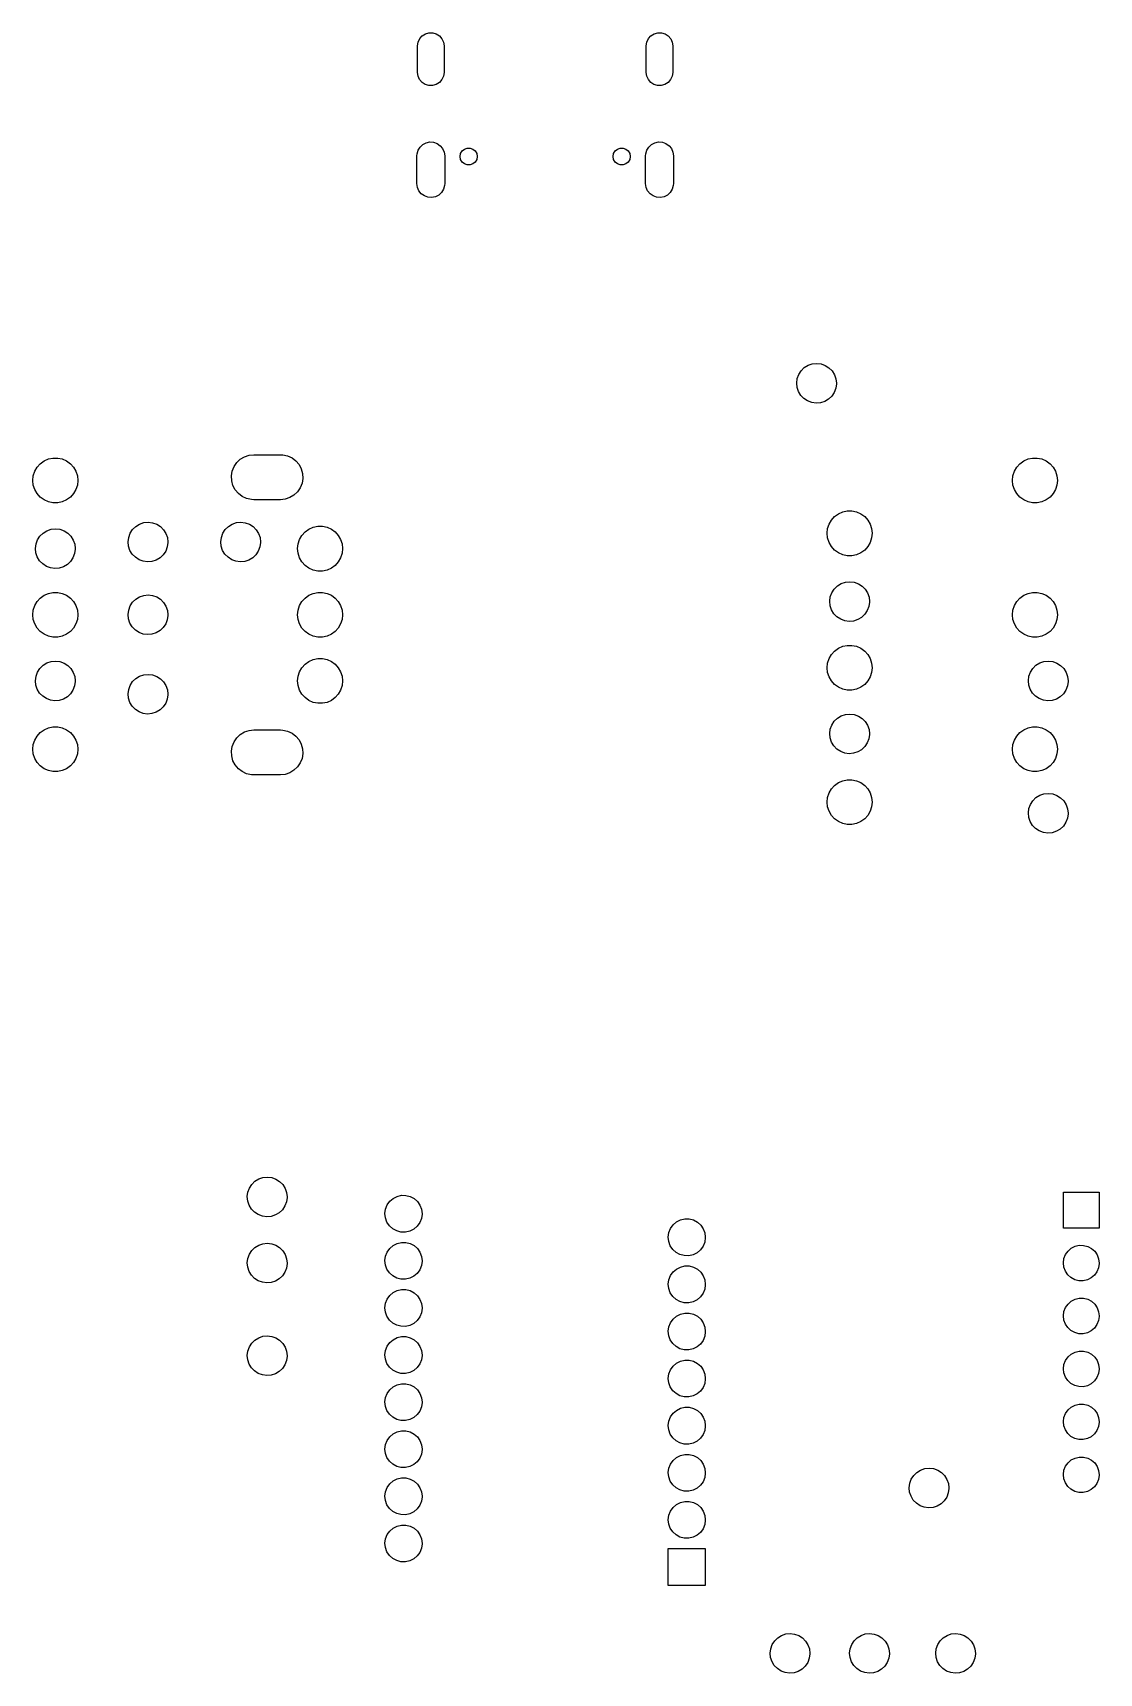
# Model space of a CAD drawing. Extents: x 4.65 to 6.24, y -4.65 to -2.2.
import ezdxf

# ---------------------------------------------------------------- set-up
doc = ezdxf.new("R2010")
doc.units = 0
doc.header["$MEASUREMENT"] = 0
doc.layers.add('BLACK', color=7, linetype='CONTINUOUS')

msp = doc.modelspace()

# ---------------------------------------------------------------- linework, layer by layer
at = {"layer": 'BLACK', "linetype": 'CONTINUOUS'}
for p, q in [((5.22362, -2.22417), (5.22448, -2.21865)), ((5.22448, -2.21865), (5.22685, -2.2136)), ((5.22685, -2.2136), (5.23055, -2.20942)), ((5.23055, -2.20942), (5.23527, -2.20644)), ((5.23527, -2.20644), (5.24064, -2.20491)), ((5.24064, -2.20491), (5.24622, -2.20494)), ((5.24622, -2.20494), (5.25156, -2.20654)), ((5.25156, -2.20654), (5.25625, -2.20958)), ((5.25625, -2.20958), (5.25989, -2.2138)), ((5.25989, -2.2138), (5.2622, -2.21888)), ((5.2622, -2.21888), (5.26299, -2.22441)), ((5.56378, -2.22417), (5.56464, -2.21865)), ((5.56464, -2.21865), (5.56701, -2.2136)), ((5.56701, -2.2136), (5.57071, -2.20942)), ((5.57071, -2.20942), (5.57543, -2.20644)), ((5.57543, -2.20644), (5.58079, -2.20491)), ((5.58079, -2.20491), (5.58637, -2.20494)), ((5.58637, -2.20494), (5.59172, -2.20654)), ((5.59172, -2.20654), (5.59641, -2.20958)), ((5.59641, -2.20958), (5.60005, -2.2138)), ((5.60005, -2.2138), (5.60236, -2.21888)), ((5.60236, -2.21888), (5.60315, -2.22441)), ((5.22362, -2.22441), (5.22362, -2.22417)), ((5.22362, -2.26378), (5.22362, -2.22441)), ((5.26299, -2.22441), (5.26299, -2.26378)), ((5.56378, -2.22441), (5.56378, -2.22417)), ((5.56378, -2.26378), (5.56378, -2.22441)), ((5.60315, -2.22441), (5.60315, -2.26378)), ((5.22441, -2.2693), (5.22362, -2.26378)), ((5.22672, -2.27439), (5.22441, -2.2693)), ((5.26213, -2.26953), (5.25976, -2.27459)), ((5.26299, -2.26402), (5.26213, -2.26953)), ((5.26299, -2.26378), (5.26299, -2.26402)), ((5.56457, -2.2693), (5.56378, -2.26378)), ((5.56688, -2.27439), (5.56457, -2.2693)), ((5.60229, -2.26953), (5.59992, -2.27459)), ((5.60315, -2.26402), (5.60229, -2.26953)), ((5.60315, -2.26378), (5.60315, -2.26402)), ((5.23037, -2.27861), (5.22672, -2.27439)), ((5.23505, -2.28165), (5.23037, -2.27861)), ((5.2404, -2.28325), (5.23505, -2.28165)), ((5.24598, -2.28328), (5.2404, -2.28325)), ((5.25135, -2.28175), (5.24598, -2.28328)), ((5.25607, -2.27877), (5.25135, -2.28175)), ((5.25976, -2.27459), (5.25607, -2.27877)), ((5.57052, -2.27861), (5.56688, -2.27439)), ((5.57521, -2.28165), (5.57052, -2.27861)), ((5.58055, -2.28325), (5.57521, -2.28165)), ((5.58614, -2.28328), (5.58055, -2.28325)), ((5.5915, -2.28175), (5.58614, -2.28328)), ((5.59622, -2.27877), (5.5915, -2.28175)), ((5.59992, -2.27459), (5.59622, -2.27877)), ((5.23651, -2.36847), (5.24201, -2.36736)), ((5.24201, -2.36736), (5.2476, -2.36777)), ((5.57667, -2.36847), (5.58217, -2.36736)), ((5.58217, -2.36736), (5.58776, -2.36777)), ((5.22264, -2.38799), (5.22286, -2.38497)), ((5.22264, -2.42933), (5.22264, -2.38799)), ((5.22286, -2.38497), (5.22442, -2.37959)), ((5.22442, -2.37959), (5.22738, -2.37482)), ((5.22738, -2.37482), (5.23151, -2.37102)), ((5.23151, -2.37102), (5.23651, -2.36847)), ((5.2476, -2.36777), (5.25288, -2.36967)), ((5.25288, -2.36967), (5.25746, -2.37292)), ((5.25746, -2.37292), (5.26099, -2.37728)), ((5.26099, -2.37728), (5.26321, -2.38243)), ((5.26321, -2.38243), (5.26398, -2.38799)), ((5.26398, -2.38799), (5.26398, -2.42933)), ((5.28681, -2.38898), (5.28758, -2.3846)), ((5.28758, -2.39335), (5.28681, -2.38898)), ((5.28758, -2.3846), (5.2898, -2.38075)), ((5.2898, -2.38075), (5.29321, -2.3779)), ((5.29321, -2.3779), (5.29738, -2.37638)), ((5.29738, -2.37638), (5.30183, -2.37638)), ((5.30183, -2.37638), (5.306, -2.3779)), ((5.306, -2.3779), (5.30941, -2.38075)), ((5.30941, -2.38075), (5.31163, -2.3846)), ((5.31163, -2.3846), (5.3124, -2.38898)), ((5.3124, -2.38898), (5.31163, -2.39335)), ((5.51437, -2.38898), (5.51514, -2.3846)), ((5.51514, -2.39335), (5.51437, -2.38898)), ((5.51514, -2.3846), (5.51736, -2.38075)), ((5.51736, -2.38075), (5.52077, -2.3779)), ((5.52077, -2.3779), (5.52494, -2.37638)), ((5.52494, -2.37638), (5.52939, -2.37638)), ((5.52939, -2.37638), (5.53356, -2.3779)), ((5.53356, -2.3779), (5.53697, -2.38075)), ((5.53697, -2.38075), (5.53919, -2.3846)), ((5.53919, -2.3846), (5.53996, -2.38898)), ((5.53996, -2.38898), (5.53919, -2.39335)), ((5.5628, -2.38799), (5.56302, -2.38497)), ((5.5628, -2.42933), (5.5628, -2.38799)), ((5.56302, -2.38497), (5.56458, -2.37959)), ((5.56458, -2.37959), (5.56754, -2.37482)), ((5.56754, -2.37482), (5.57167, -2.37102)), ((5.57167, -2.37102), (5.57667, -2.36847)), ((5.58776, -2.36777), (5.59304, -2.36967)), ((5.59304, -2.36967), (5.59761, -2.37292)), ((5.59761, -2.37292), (5.60114, -2.37728)), ((5.60114, -2.37728), (5.60337, -2.38243)), ((5.60337, -2.38243), (5.60413, -2.38799)), ((5.60413, -2.38799), (5.60413, -2.42933)), ((5.2898, -2.3972), (5.28758, -2.39335)), ((5.29321, -2.40006), (5.2898, -2.3972)), ((5.29738, -2.40158), (5.29321, -2.40006)), ((5.30183, -2.40158), (5.29738, -2.40158)), ((5.306, -2.40006), (5.30183, -2.40158)), ((5.30941, -2.3972), (5.306, -2.40006)), ((5.31163, -2.39335), (5.30941, -2.3972)), ((5.51736, -2.3972), (5.51514, -2.39335)), ((5.52077, -2.40006), (5.51736, -2.3972)), ((5.52494, -2.40158), (5.52077, -2.40006)), ((5.52939, -2.40158), (5.52494, -2.40158)), ((5.53356, -2.40006), (5.52939, -2.40158)), ((5.53697, -2.3972), (5.53356, -2.40006)), ((5.53919, -2.39335), (5.53697, -2.3972)), ((5.2234, -2.43489), (5.22264, -2.42933)), ((5.22563, -2.44004), (5.2234, -2.43489)), ((5.22916, -2.4444), (5.22563, -2.44004)), ((5.26219, -2.43774), (5.25923, -2.44251)), ((5.26375, -2.43235), (5.26219, -2.43774)), ((5.26398, -2.42933), (5.26375, -2.43235)), ((5.56356, -2.43489), (5.5628, -2.42933)), ((5.56578, -2.44004), (5.56356, -2.43489)), ((5.56932, -2.4444), (5.56578, -2.44004)), ((5.60235, -2.43774), (5.59939, -2.44251)), ((5.60391, -2.43235), (5.60235, -2.43774)), ((5.60413, -2.42933), (5.60391, -2.43235)), ((5.23373, -2.44765), (5.22916, -2.4444)), ((5.23901, -2.44955), (5.23373, -2.44765)), ((5.2446, -2.44996), (5.23901, -2.44955)), ((5.2501, -2.44885), (5.2446, -2.44996)), ((5.2551, -2.4463), (5.2501, -2.44885)), ((5.25923, -2.44251), (5.2551, -2.4463)), ((5.57389, -2.44765), (5.56932, -2.4444)), ((5.57917, -2.44955), (5.57389, -2.44765)), ((5.58476, -2.44996), (5.57917, -2.44955)), ((5.59026, -2.44885), (5.58476, -2.44996)), ((5.59526, -2.4463), (5.59026, -2.44885)), ((5.59939, -2.44251), (5.59526, -2.4463)), ((5.79048, -2.71325), (5.79405, -2.70772)), ((5.79405, -2.70772), (5.79875, -2.70311)), ((5.79875, -2.70311), (5.80436, -2.69966)), ((5.80436, -2.69966), (5.81059, -2.69754)), ((5.81059, -2.69754), (5.81714, -2.69685)), ((5.81714, -2.69685), (5.82367, -2.69763)), ((5.82367, -2.69763), (5.82987, -2.69984)), ((5.82987, -2.69984), (5.83543, -2.70337)), ((5.83543, -2.70337), (5.84007, -2.70804)), ((5.84007, -2.70804), (5.84356, -2.71362)), ((5.7874, -2.72597), (5.78823, -2.71943)), ((5.78805, -2.73252), (5.7874, -2.72597)), ((5.79012, -2.73876), (5.78805, -2.73252)), ((5.78823, -2.71943), (5.79048, -2.71325)), ((5.84356, -2.71362), (5.84572, -2.71984)), ((5.84645, -2.7272), (5.84553, -2.73372)), ((5.84572, -2.71984), (5.84646, -2.72638)), ((5.84646, -2.72638), (5.84645, -2.7272)), ((5.79353, -2.74439), (5.79012, -2.73876)), ((5.79811, -2.74913), (5.79353, -2.74439)), ((5.80362, -2.75273), (5.79811, -2.74913)), ((5.80979, -2.75503), (5.80362, -2.75273)), ((5.81631, -2.7559), (5.80979, -2.75503)), ((5.82287, -2.7553), (5.81631, -2.7559)), ((5.82913, -2.75327), (5.82287, -2.7553)), ((5.83478, -2.7499), (5.82913, -2.75327)), ((5.83955, -2.74536), (5.83478, -2.7499)), ((5.84319, -2.73987), (5.83955, -2.74536)), ((5.84553, -2.73372), (5.84319, -2.73987)), ((4.65447, -2.85725), (4.65797, -2.8512)), ((4.65797, -2.8512), (4.66265, -2.846)), ((4.66265, -2.846), (4.66831, -2.84188)), ((4.66831, -2.84188), (4.6747, -2.83904)), ((4.6747, -2.83904), (4.68154, -2.83758)), ((4.68154, -2.83758), (4.68854, -2.83758)), ((4.68854, -2.83758), (4.69538, -2.83904)), ((4.69538, -2.83904), (4.70177, -2.84188)), ((4.70177, -2.84188), (4.70743, -2.846)), ((4.70743, -2.846), (4.71211, -2.8512)), ((4.71211, -2.8512), (4.71561, -2.85725)), ((4.94808, -2.85714), (4.95077, -2.85043)), ((4.95077, -2.85043), (4.95483, -2.84445)), ((4.95483, -2.84445), (4.96008, -2.83949)), ((4.96008, -2.83949), (4.96628, -2.83576)), ((4.96628, -2.83576), (4.97313, -2.83346)), ((4.97313, -2.83346), (4.98031, -2.83268)), ((4.98031, -2.83268), (5.01969, -2.83268)), ((5.01969, -2.83268), (5.02342, -2.83289)), ((5.02342, -2.83289), (5.03047, -2.83446)), ((5.03047, -2.83446), (5.03702, -2.83752)), ((5.03702, -2.83752), (5.04276, -2.84191)), ((5.04276, -2.84191), (5.04743, -2.84743)), ((5.04743, -2.84743), (5.0508, -2.85382)), ((5.0508, -2.85382), (5.05272, -2.86079)), ((6.11116, -2.85725), (6.11466, -2.8512)), ((6.11466, -2.8512), (6.11934, -2.846)), ((6.11934, -2.846), (6.125, -2.84188)), ((6.125, -2.84188), (6.13139, -2.83904)), ((6.13139, -2.83904), (6.13823, -2.83758)), ((6.13823, -2.83758), (6.14523, -2.83758)), ((6.14523, -2.83758), (6.15207, -2.83904)), ((6.15207, -2.83904), (6.15846, -2.84188)), ((6.15846, -2.84188), (6.16412, -2.846)), ((6.16412, -2.846), (6.16881, -2.8512)), ((6.16881, -2.8512), (6.1723, -2.85725)), ((4.65157, -2.87087), (4.65231, -2.86391)), ((4.65231, -2.87782), (4.65157, -2.87087)), ((4.65231, -2.86391), (4.65447, -2.85725)), ((4.65447, -2.88448), (4.65231, -2.87782)), ((4.71561, -2.85725), (4.71777, -2.86391)), ((4.71777, -2.87782), (4.71561, -2.88448)), ((4.71777, -2.86391), (4.7185, -2.87087)), ((4.7185, -2.87087), (4.71777, -2.87782)), ((4.9469, -2.86427), (4.94808, -2.85714)), ((4.94728, -2.87149), (4.9469, -2.86427)), ((4.9492, -2.87846), (4.94728, -2.87149)), ((4.95257, -2.88485), (4.9492, -2.87846)), ((5.05192, -2.87514), (5.04923, -2.88185)), ((5.0531, -2.86801), (5.05192, -2.87514)), ((5.05272, -2.86079), (5.0531, -2.86801)), ((6.10827, -2.87087), (6.109, -2.86391)), ((6.109, -2.87782), (6.10827, -2.87087)), ((6.109, -2.86391), (6.11116, -2.85725)), ((6.11116, -2.88448), (6.109, -2.87782)), ((6.1723, -2.85725), (6.17447, -2.86391)), ((6.17447, -2.87782), (6.1723, -2.88448)), ((6.17447, -2.86391), (6.1752, -2.87087)), ((6.1752, -2.87087), (6.17447, -2.87782)), ((4.65797, -2.89054), (4.65447, -2.88448)), ((4.66265, -2.89574), (4.65797, -2.89054)), ((4.66831, -2.89985), (4.66265, -2.89574)), ((4.6747, -2.90269), (4.66831, -2.89985)), ((4.68154, -2.90415), (4.6747, -2.90269)), ((4.68854, -2.90415), (4.68154, -2.90415)), ((4.69538, -2.90269), (4.68854, -2.90415)), ((4.70177, -2.89985), (4.69538, -2.90269)), ((4.70743, -2.89574), (4.70177, -2.89985)), ((4.71211, -2.89054), (4.70743, -2.89574)), ((4.71561, -2.88448), (4.71211, -2.89054)), ((4.95724, -2.89038), (4.95257, -2.88485)), ((4.96298, -2.89477), (4.95724, -2.89038)), ((4.96953, -2.89782), (4.96298, -2.89477)), ((4.97658, -2.8994), (4.96953, -2.89782)), ((4.98031, -2.89961), (4.97658, -2.8994)), ((5.01969, -2.89961), (4.98031, -2.89961)), ((5.02687, -2.89883), (5.01969, -2.89961)), ((5.03372, -2.89652), (5.02687, -2.89883)), ((5.03992, -2.8928), (5.03372, -2.89652)), ((5.04517, -2.88783), (5.03992, -2.8928)), ((5.04923, -2.88185), (5.04517, -2.88783)), ((6.11466, -2.89054), (6.11116, -2.88448)), ((6.11934, -2.89574), (6.11466, -2.89054)), ((6.125, -2.89985), (6.11934, -2.89574)), ((6.13139, -2.90269), (6.125, -2.89985)), ((6.13823, -2.90415), (6.13139, -2.90269)), ((6.14523, -2.90415), (6.13823, -2.90415)), ((6.15207, -2.90269), (6.14523, -2.90415)), ((6.15846, -2.89985), (6.15207, -2.90269)), ((6.16412, -2.89574), (6.15846, -2.89985)), ((6.16881, -2.89054), (6.16412, -2.89574)), ((6.1723, -2.88448), (6.16881, -2.89054)), ((5.83907, -2.92994), (5.84375, -2.92474)), ((5.84375, -2.92474), (5.84941, -2.92063)), ((5.84941, -2.92063), (5.8558, -2.91778)), ((5.8558, -2.91778), (5.86264, -2.91633)), ((5.86264, -2.91633), (5.86964, -2.91633)), ((5.86964, -2.91633), (5.87648, -2.91778)), ((5.87648, -2.91778), (5.88287, -2.92063)), ((5.88287, -2.92063), (5.88853, -2.92474)), ((5.88853, -2.92474), (5.89322, -2.92994)), ((4.66216, -2.95378), (4.66686, -2.94917)), ((4.66686, -2.94917), (4.67247, -2.94572)), ((4.67247, -2.94572), (4.6787, -2.9436)), ((4.6787, -2.9436), (4.68525, -2.94291)), ((4.68525, -2.94291), (4.69178, -2.94369)), ((4.69178, -2.94369), (4.69798, -2.9459)), ((4.69798, -2.9459), (4.70354, -2.94943)), ((4.70354, -2.94943), (4.70818, -2.9541)), ((4.79413, -2.95566), (4.79639, -2.94947)), ((4.79639, -2.94947), (4.79995, -2.94394)), ((4.79995, -2.94394), (4.80466, -2.93933)), ((4.80466, -2.93933), (4.81026, -2.93588)), ((4.81026, -2.93588), (4.81649, -2.93376)), ((4.81649, -2.93376), (4.82304, -2.93307)), ((4.82304, -2.93307), (4.82958, -2.93385)), ((4.82958, -2.93385), (4.83578, -2.93606)), ((4.83578, -2.93606), (4.84134, -2.93959)), ((4.84134, -2.93959), (4.84598, -2.94426)), ((4.84598, -2.94426), (4.84946, -2.94984)), ((4.84946, -2.94984), (4.85163, -2.95606)), ((4.93193, -2.95566), (4.93418, -2.94947)), ((4.93418, -2.94947), (4.93775, -2.94394)), ((4.93775, -2.94394), (4.94245, -2.93933)), ((4.94245, -2.93933), (4.94806, -2.93588)), ((4.94806, -2.93588), (4.95429, -2.93376)), ((4.95429, -2.93376), (4.96084, -2.93307)), ((4.96084, -2.93307), (4.96737, -2.93385)), ((4.96737, -2.93385), (4.97357, -2.93606)), ((4.97357, -2.93606), (4.97913, -2.93959)), ((4.97913, -2.93959), (4.98377, -2.94426)), ((4.98377, -2.94426), (4.98726, -2.94984)), ((4.98726, -2.94984), (4.98942, -2.95606)), ((5.04817, -2.95883), (5.05167, -2.95277)), ((5.05167, -2.95277), (5.05635, -2.94757)), ((5.05635, -2.94757), (5.06201, -2.94346)), ((5.06201, -2.94346), (5.0684, -2.94061)), ((5.0684, -2.94061), (5.07524, -2.93916)), ((5.07524, -2.93916), (5.08224, -2.93916)), ((5.08224, -2.93916), (5.08908, -2.94061)), ((5.08908, -2.94061), (5.09547, -2.94346)), ((5.09547, -2.94346), (5.10113, -2.94757)), ((5.10113, -2.94757), (5.10581, -2.95277)), ((5.10581, -2.95277), (5.10931, -2.95883)), ((5.83268, -2.94961), (5.83341, -2.94265)), ((5.83341, -2.95656), (5.83268, -2.94961)), ((5.83341, -2.94265), (5.83557, -2.936)), ((5.83557, -2.936), (5.83907, -2.92994)), ((5.89322, -2.92994), (5.89671, -2.936)), ((5.89671, -2.936), (5.89887, -2.94265)), ((5.89887, -2.94265), (5.89961, -2.94961)), ((5.89961, -2.94961), (5.89887, -2.95656)), ((4.65551, -2.97203), (4.65634, -2.9655)), ((4.65616, -2.97858), (4.65551, -2.97203)), ((4.65634, -2.9655), (4.65859, -2.95931)), ((4.65859, -2.95931), (4.66216, -2.95378)), ((4.70818, -2.9541), (4.71167, -2.95968)), ((4.71167, -2.95968), (4.71383, -2.9659)), ((4.71456, -2.97327), (4.71364, -2.97978)), ((4.71383, -2.9659), (4.71457, -2.97244)), ((4.71457, -2.97244), (4.71456, -2.97327)), ((4.79331, -2.96219), (4.79413, -2.95566)), ((4.79395, -2.96874), (4.79331, -2.96219)), ((4.79603, -2.97498), (4.79395, -2.96874)), ((4.79944, -2.98061), (4.79603, -2.97498)), ((4.8491, -2.9761), (4.84545, -2.98158)), ((4.85143, -2.96994), (4.8491, -2.9761)), ((4.85235, -2.96342), (4.85143, -2.96994)), ((4.85163, -2.95606), (4.85236, -2.9626)), ((4.85236, -2.9626), (4.85235, -2.96342)), ((4.93111, -2.96219), (4.93193, -2.95566)), ((4.93175, -2.96874), (4.93111, -2.96219)), ((4.93383, -2.97498), (4.93175, -2.96874)), ((4.93724, -2.98061), (4.93383, -2.97498)), ((4.98689, -2.9761), (4.98325, -2.98158)), ((4.98923, -2.96994), (4.98689, -2.9761)), ((4.99015, -2.96342), (4.98923, -2.96994)), ((4.98942, -2.95606), (4.99016, -2.9626)), ((4.99016, -2.9626), (4.99015, -2.96342)), ((5.04528, -2.97244), (5.04601, -2.96548)), ((5.04601, -2.9794), (5.04528, -2.97244)), ((5.04601, -2.96548), (5.04817, -2.95883)), ((5.10931, -2.95883), (5.11147, -2.96548)), ((5.11147, -2.96548), (5.1122, -2.97244)), ((5.1122, -2.97244), (5.11147, -2.9794)), ((5.83557, -2.96322), (5.83341, -2.95656)), ((5.83907, -2.96928), (5.83557, -2.96322)), ((5.84375, -2.97448), (5.83907, -2.96928)), ((5.84941, -2.97859), (5.84375, -2.97448)), ((5.88853, -2.97448), (5.88287, -2.97859)), ((5.89322, -2.96928), (5.88853, -2.97448)), ((5.89671, -2.96322), (5.89322, -2.96928)), ((5.89887, -2.95656), (5.89671, -2.96322)), ((4.65823, -2.98483), (4.65616, -2.97858)), ((4.66165, -2.99046), (4.65823, -2.98483)), ((4.66622, -2.99519), (4.66165, -2.99046)), ((4.67173, -2.9988), (4.66622, -2.99519)), ((4.6779, -3.00109), (4.67173, -2.9988)), ((4.68442, -3.00196), (4.6779, -3.00109)), ((4.69098, -3.00137), (4.68442, -3.00196)), ((4.69724, -2.99933), (4.69098, -3.00137)), ((4.70289, -2.99596), (4.69724, -2.99933)), ((4.70766, -2.99142), (4.70289, -2.99596)), ((4.7113, -2.98594), (4.70766, -2.99142)), ((4.71364, -2.97978), (4.7113, -2.98594)), ((4.80401, -2.98535), (4.79944, -2.98061)), ((4.80952, -2.98895), (4.80401, -2.98535)), ((4.81569, -2.99125), (4.80952, -2.98895)), ((4.82222, -2.99212), (4.81569, -2.99125)), ((4.82877, -2.99152), (4.82222, -2.99212)), ((4.83503, -2.98949), (4.82877, -2.99152)), ((4.84069, -2.98612), (4.83503, -2.98949)), ((4.84545, -2.98158), (4.84069, -2.98612)), ((4.94181, -2.98535), (4.93724, -2.98061)), ((4.94732, -2.98895), (4.94181, -2.98535)), ((4.95349, -2.99125), (4.94732, -2.98895)), ((4.96001, -2.99212), (4.95349, -2.99125)), ((4.96657, -2.99152), (4.96001, -2.99212)), ((4.97283, -2.98949), (4.96657, -2.99152)), ((4.97848, -2.98612), (4.97283, -2.98949)), ((4.98325, -2.98158), (4.97848, -2.98612)), ((5.04817, -2.98605), (5.04601, -2.9794)), ((5.05167, -2.99211), (5.04817, -2.98605)), ((5.05635, -2.99731), (5.05167, -2.99211)), ((5.06201, -3.00142), (5.05635, -2.99731)), ((5.0684, -3.00427), (5.06201, -3.00142)), ((5.09547, -3.00142), (5.08908, -3.00427)), ((5.10113, -2.99731), (5.09547, -3.00142)), ((5.10581, -2.99211), (5.10113, -2.99731)), ((5.10931, -2.98605), (5.10581, -2.99211)), ((5.11147, -2.9794), (5.10931, -2.98605)), ((5.8558, -2.98143), (5.84941, -2.97859)), ((5.86264, -2.98289), (5.8558, -2.98143)), ((5.86964, -2.98289), (5.86264, -2.98289)), ((5.87648, -2.98143), (5.86964, -2.98289)), ((5.88287, -2.97859), (5.87648, -2.98143)), ((5.07524, -3.00572), (5.0684, -3.00427)), ((5.08224, -3.00572), (5.07524, -3.00572)), ((5.08908, -3.00427), (5.08224, -3.00572)), ((5.84796, -3.02791), (5.85357, -3.02446)), ((5.85357, -3.02446), (5.8598, -3.02234)), ((5.8598, -3.02234), (5.86635, -3.02165)), ((5.86635, -3.02165), (5.87288, -3.02243)), ((5.87288, -3.02243), (5.87909, -3.02464)), ((5.87909, -3.02464), (5.88464, -3.02817)), ((4.65797, -3.0512), (4.66265, -3.046)), ((4.66265, -3.046), (4.66831, -3.04188)), ((4.66831, -3.04188), (4.6747, -3.03904)), ((4.6747, -3.03904), (4.68154, -3.03758)), ((4.68154, -3.03758), (4.68854, -3.03758)), ((4.68854, -3.03758), (4.69538, -3.03904)), ((4.69538, -3.03904), (4.70177, -3.04188)), ((4.70177, -3.04188), (4.70743, -3.046)), ((4.70743, -3.046), (4.71211, -3.0512)), ((4.79995, -3.0522), (4.80466, -3.0476)), ((4.80466, -3.0476), (4.81026, -3.04415)), ((4.81026, -3.04415), (4.81649, -3.04203)), ((4.81649, -3.04203), (4.82304, -3.04134)), ((4.82304, -3.04134), (4.82958, -3.04212)), ((4.82958, -3.04212), (4.83578, -3.04433)), ((4.83578, -3.04433), (4.84134, -3.04785)), ((4.84134, -3.04785), (4.84598, -3.05253)), ((5.05167, -3.0512), (5.05635, -3.046)), ((5.05635, -3.046), (5.06201, -3.04188)), ((5.06201, -3.04188), (5.0684, -3.03904)), ((5.0684, -3.03904), (5.07524, -3.03758)), ((5.07524, -3.03758), (5.08224, -3.03758)), ((5.08224, -3.03758), (5.08908, -3.03904)), ((5.08908, -3.03904), (5.09547, -3.04188)), ((5.09547, -3.04188), (5.10113, -3.046)), ((5.10113, -3.046), (5.10581, -3.0512)), ((5.83662, -3.05077), (5.83744, -3.04424)), ((5.83726, -3.05732), (5.83662, -3.05077)), ((5.83744, -3.04424), (5.83969, -3.03805)), ((5.83969, -3.03805), (5.84326, -3.03252)), ((5.84326, -3.03252), (5.84796, -3.02791)), ((5.88464, -3.02817), (5.88928, -3.03284)), ((5.88928, -3.03284), (5.89277, -3.03842)), ((5.89277, -3.03842), (5.89494, -3.04464)), ((5.89494, -3.04464), (5.89567, -3.05118)), ((6.11466, -3.0512), (6.11934, -3.046)), ((6.11934, -3.046), (6.125, -3.04188)), ((6.125, -3.04188), (6.13139, -3.03904)), ((6.13139, -3.03904), (6.13823, -3.03758)), ((6.13823, -3.03758), (6.14523, -3.03758)), ((6.14523, -3.03758), (6.15207, -3.03904)), ((6.15207, -3.03904), (6.15846, -3.04188)), ((6.15846, -3.04188), (6.16412, -3.046)), ((6.16412, -3.046), (6.16881, -3.0512)), ((4.65157, -3.07087), (4.65231, -3.06391)), ((4.65231, -3.07782), (4.65157, -3.07087)), ((4.65231, -3.06391), (4.65447, -3.05725)), ((4.65447, -3.05725), (4.65797, -3.0512)), ((4.71211, -3.0512), (4.71561, -3.05725)), ((4.71561, -3.05725), (4.71777, -3.06391)), ((4.71777, -3.06391), (4.7185, -3.07087)), ((4.7185, -3.07087), (4.71777, -3.07782)), ((4.79331, -3.07045), (4.79413, -3.06392)), ((4.79395, -3.07701), (4.79331, -3.07045)), ((4.79413, -3.06392), (4.79639, -3.05774)), ((4.79639, -3.05774), (4.79995, -3.0522)), ((4.84598, -3.05253), (4.84946, -3.05811)), ((4.84946, -3.05811), (4.85163, -3.06432)), ((4.85235, -3.07169), (4.85143, -3.07821)), ((4.85163, -3.06432), (4.85236, -3.07087)), ((4.85236, -3.07087), (4.85235, -3.07169)), ((5.04528, -3.07087), (5.04601, -3.06391)), ((5.04601, -3.07782), (5.04528, -3.07087)), ((5.04601, -3.06391), (5.04817, -3.05725)), ((5.04817, -3.05725), (5.05167, -3.0512)), ((5.10581, -3.0512), (5.10931, -3.05725)), ((5.10931, -3.05725), (5.11147, -3.06391)), ((5.11147, -3.06391), (5.1122, -3.07087)), ((5.1122, -3.07087), (5.11147, -3.07782)), ((5.83934, -3.06357), (5.83726, -3.05732)), ((5.84275, -3.0692), (5.83934, -3.06357)), ((5.84732, -3.07393), (5.84275, -3.0692)), ((5.85283, -3.07754), (5.84732, -3.07393)), ((5.88399, -3.0747), (5.87834, -3.07807)), ((5.88876, -3.07016), (5.88399, -3.0747)), ((5.8924, -3.06468), (5.88876, -3.07016)), ((5.89474, -3.05852), (5.8924, -3.06468)), ((5.89566, -3.05201), (5.89474, -3.05852)), ((5.89567, -3.05118), (5.89566, -3.05201)), ((6.10827, -3.07087), (6.109, -3.06391)), ((6.109, -3.07782), (6.10827, -3.07087)), ((6.109, -3.06391), (6.11116, -3.05725)), ((6.11116, -3.05725), (6.11466, -3.0512)), ((6.16881, -3.0512), (6.1723, -3.05725)), ((6.1723, -3.05725), (6.17447, -3.06391)), ((6.17447, -3.06391), (6.1752, -3.07087)), ((6.1752, -3.07087), (6.17447, -3.07782)), ((4.65447, -3.08448), (4.65231, -3.07782)), ((4.65797, -3.09054), (4.65447, -3.08448)), ((4.66265, -3.09574), (4.65797, -3.09054)), ((4.66831, -3.09985), (4.66265, -3.09574)), ((4.70743, -3.09574), (4.70177, -3.09985)), ((4.71211, -3.09054), (4.70743, -3.09574)), ((4.71561, -3.08448), (4.71211, -3.09054)), ((4.71777, -3.07782), (4.71561, -3.08448)), ((4.79603, -3.08325), (4.79395, -3.07701)), ((4.79944, -3.08888), (4.79603, -3.08325)), ((4.80401, -3.09362), (4.79944, -3.08888)), ((4.80952, -3.09722), (4.80401, -3.09362)), ((4.81569, -3.09952), (4.80952, -3.09722)), ((4.82222, -3.10039), (4.81569, -3.09952)), ((4.83503, -3.09776), (4.82877, -3.09979)), ((4.84069, -3.09439), (4.83503, -3.09776)), ((4.84545, -3.08985), (4.84069, -3.09439)), ((4.8491, -3.08436), (4.84545, -3.08985)), ((4.85143, -3.07821), (4.8491, -3.08436)), ((5.04817, -3.08448), (5.04601, -3.07782)), ((5.05167, -3.09054), (5.04817, -3.08448)), ((5.05635, -3.09574), (5.05167, -3.09054)), ((5.06201, -3.09985), (5.05635, -3.09574)), ((5.10113, -3.09574), (5.09547, -3.09985)), ((5.10581, -3.09054), (5.10113, -3.09574)), ((5.10931, -3.08448), (5.10581, -3.09054)), ((5.11147, -3.07782), (5.10931, -3.08448)), ((5.859, -3.07983), (5.85283, -3.07754)), ((5.86552, -3.0807), (5.859, -3.07983)), ((5.87208, -3.08011), (5.86552, -3.0807)), ((5.87834, -3.07807), (5.87208, -3.08011)), ((6.11116, -3.08448), (6.109, -3.07782)), ((6.11466, -3.09054), (6.11116, -3.08448)), ((6.11934, -3.09574), (6.11466, -3.09054)), ((6.125, -3.09985), (6.11934, -3.09574)), ((6.16412, -3.09574), (6.15846, -3.09985)), ((6.16881, -3.09054), (6.16412, -3.09574)), ((6.1723, -3.08448), (6.16881, -3.09054)), ((6.17447, -3.07782), (6.1723, -3.08448)), ((4.6747, -3.10269), (4.66831, -3.09985)), ((4.68154, -3.10415), (4.6747, -3.10269)), ((4.68854, -3.10415), (4.68154, -3.10415)), ((4.69538, -3.10269), (4.68854, -3.10415)), ((4.70177, -3.09985), (4.69538, -3.10269)), ((4.82877, -3.09979), (4.82222, -3.10039)), ((5.0684, -3.10269), (5.06201, -3.09985)), ((5.07524, -3.10415), (5.0684, -3.10269)), ((5.08224, -3.10415), (5.07524, -3.10415)), ((5.08908, -3.10269), (5.08224, -3.10415)), ((5.09547, -3.09985), (5.08908, -3.10269)), ((5.84375, -3.12474), (5.84941, -3.12063)), ((5.84941, -3.12063), (5.8558, -3.11778)), ((5.8558, -3.11778), (5.86264, -3.11633)), ((5.86264, -3.11633), (5.86964, -3.11633)), ((5.86964, -3.11633), (5.87648, -3.11778)), ((5.87648, -3.11778), (5.88287, -3.12063)), ((5.88287, -3.12063), (5.88853, -3.12474)), ((6.13139, -3.10269), (6.125, -3.09985)), ((6.13823, -3.10415), (6.13139, -3.10269)), ((6.14523, -3.10415), (6.13823, -3.10415)), ((6.15207, -3.10269), (6.14523, -3.10415)), ((6.15846, -3.09985), (6.15207, -3.10269)), ((4.66216, -3.15063), (4.66686, -3.14602)), ((4.66686, -3.14602), (4.67247, -3.14257)), ((4.67247, -3.14257), (4.6787, -3.14045)), ((4.6787, -3.14045), (4.68525, -3.13976)), ((4.68525, -3.13976), (4.69178, -3.14054)), ((4.69178, -3.14054), (4.69798, -3.14275)), ((4.69798, -3.14275), (4.70354, -3.14628)), ((4.70354, -3.14628), (4.70818, -3.15095)), ((5.05167, -3.14962), (5.05635, -3.14442)), ((5.05635, -3.14442), (5.06201, -3.14031)), ((5.06201, -3.14031), (5.0684, -3.13746)), ((5.0684, -3.13746), (5.07524, -3.13601)), ((5.07524, -3.13601), (5.08224, -3.13601)), ((5.08224, -3.13601), (5.08908, -3.13746)), ((5.08908, -3.13746), (5.09547, -3.14031)), ((5.09547, -3.14031), (5.10113, -3.14442)), ((5.10113, -3.14442), (5.10581, -3.14962)), ((5.83268, -3.14961), (5.83341, -3.14265)), ((5.83341, -3.14265), (5.83557, -3.136)), ((5.83557, -3.136), (5.83907, -3.12994)), ((5.83907, -3.12994), (5.84375, -3.12474)), ((5.88853, -3.12474), (5.89322, -3.12994)), ((5.89322, -3.12994), (5.89671, -3.136)), ((5.89671, -3.136), (5.89887, -3.14265)), ((5.89887, -3.14265), (5.89961, -3.14961)), ((6.13854, -3.15063), (6.14324, -3.14602)), ((6.14324, -3.14602), (6.14885, -3.14257)), ((6.14885, -3.14257), (6.15508, -3.14045)), ((6.15508, -3.14045), (6.16162, -3.13976)), ((6.16162, -3.13976), (6.16816, -3.14054)), ((6.16816, -3.14054), (6.17436, -3.14275)), ((6.17436, -3.14275), (6.17992, -3.14628)), ((6.17992, -3.14628), (6.18456, -3.15095)), ((4.65551, -3.16888), (4.65634, -3.16235)), ((4.65616, -3.17543), (4.65551, -3.16888)), ((4.65634, -3.16235), (4.65859, -3.15616)), ((4.65859, -3.15616), (4.66216, -3.15063)), ((4.70818, -3.15095), (4.71167, -3.15653)), ((4.71167, -3.15653), (4.71383, -3.16275)), ((4.71456, -3.17012), (4.71364, -3.17663)), ((4.71383, -3.16275), (4.71457, -3.16929)), ((4.71457, -3.16929), (4.71456, -3.17012)), ((4.79639, -3.17585), (4.79995, -3.17031)), ((4.79995, -3.17031), (4.80466, -3.16571)), ((4.80466, -3.16571), (4.81026, -3.16226)), ((4.81026, -3.16226), (4.81649, -3.16014)), ((4.81649, -3.16014), (4.82304, -3.15945)), ((4.82304, -3.15945), (4.82958, -3.16023)), ((4.82958, -3.16023), (4.83578, -3.16244)), ((4.83578, -3.16244), (4.84134, -3.16596)), ((4.84134, -3.16596), (4.84598, -3.17064)), ((4.84598, -3.17064), (4.84946, -3.17622)), ((5.04528, -3.16929), (5.04601, -3.16233)), ((5.04601, -3.17625), (5.04528, -3.16929)), ((5.04601, -3.16233), (5.04817, -3.15568)), ((5.04817, -3.15568), (5.05167, -3.14962)), ((5.10581, -3.14962), (5.10931, -3.15568)), ((5.10931, -3.15568), (5.11147, -3.16233)), ((5.11147, -3.16233), (5.1122, -3.16929)), ((5.1122, -3.16929), (5.11147, -3.17625)), ((5.83341, -3.15656), (5.83268, -3.14961)), ((5.83557, -3.16322), (5.83341, -3.15656)), ((5.83907, -3.16928), (5.83557, -3.16322)), ((5.84375, -3.17448), (5.83907, -3.16928)), ((5.89322, -3.16928), (5.88853, -3.17448)), ((5.89671, -3.16322), (5.89322, -3.16928)), ((5.89887, -3.15656), (5.89671, -3.16322)), ((5.89961, -3.14961), (5.89887, -3.15656)), ((6.13189, -3.16888), (6.13272, -3.16235)), ((6.13253, -3.17543), (6.13189, -3.16888)), ((6.13272, -3.16235), (6.13497, -3.15616)), ((6.13497, -3.15616), (6.13854, -3.15063)), ((6.18456, -3.15095), (6.18805, -3.15653)), ((6.18805, -3.15653), (6.19021, -3.16275)), ((6.19093, -3.17012), (6.19002, -3.17663)), ((6.19021, -3.16275), (6.19094, -3.16929)), ((6.19094, -3.16929), (6.19093, -3.17012)), ((4.65823, -3.18168), (4.65616, -3.17543)), ((4.66165, -3.18731), (4.65823, -3.18168)), ((4.66622, -3.19204), (4.66165, -3.18731)), ((4.67173, -3.19565), (4.66622, -3.19204)), ((4.6779, -3.19794), (4.67173, -3.19565)), ((4.69724, -3.19618), (4.69098, -3.19822)), ((4.70289, -3.19281), (4.69724, -3.19618)), ((4.70766, -3.18827), (4.70289, -3.19281)), ((4.7113, -3.18279), (4.70766, -3.18827)), ((4.71364, -3.17663), (4.7113, -3.18279)), ((4.79331, -3.18856), (4.79413, -3.18203)), ((4.79395, -3.19512), (4.79331, -3.18856)), ((4.79603, -3.20136), (4.79395, -3.19512)), ((4.79413, -3.18203), (4.79639, -3.17585)), ((4.85143, -3.19632), (4.8491, -3.20247)), ((4.84946, -3.17622), (4.85163, -3.18243)), ((4.85235, -3.1898), (4.85143, -3.19632)), ((4.85163, -3.18243), (4.85236, -3.18898)), ((4.85236, -3.18898), (4.85235, -3.1898)), ((5.04817, -3.1829), (5.04601, -3.17625)), ((5.05167, -3.18896), (5.04817, -3.1829)), ((5.05635, -3.19416), (5.05167, -3.18896)), ((5.06201, -3.19827), (5.05635, -3.19416)), ((5.10113, -3.19416), (5.09547, -3.19827)), ((5.10581, -3.18896), (5.10113, -3.19416)), ((5.10931, -3.1829), (5.10581, -3.18896)), ((5.11147, -3.17625), (5.10931, -3.1829)), ((5.84941, -3.17859), (5.84375, -3.17448)), ((5.8558, -3.18143), (5.84941, -3.17859)), ((5.86264, -3.18289), (5.8558, -3.18143)), ((5.86964, -3.18289), (5.86264, -3.18289)), ((5.87648, -3.18143), (5.86964, -3.18289)), ((5.88287, -3.17859), (5.87648, -3.18143)), ((5.88853, -3.17448), (5.88287, -3.17859)), ((6.13461, -3.18168), (6.13253, -3.17543)), ((6.13802, -3.18731), (6.13461, -3.18168)), ((6.1426, -3.19204), (6.13802, -3.18731)), ((6.1481, -3.19565), (6.1426, -3.19204)), ((6.15427, -3.19794), (6.1481, -3.19565)), ((6.17362, -3.19618), (6.16735, -3.19822)), ((6.17927, -3.19281), (6.17362, -3.19618)), ((6.18404, -3.18827), (6.17927, -3.19281)), ((6.18768, -3.18279), (6.18404, -3.18827)), ((6.19002, -3.17663), (6.18768, -3.18279)), ((4.68442, -3.19881), (4.6779, -3.19794)), ((4.69098, -3.19822), (4.68442, -3.19881)), ((4.79944, -3.20699), (4.79603, -3.20136)), ((4.80401, -3.21173), (4.79944, -3.20699)), ((4.80952, -3.21533), (4.80401, -3.21173)), ((4.81569, -3.21763), (4.80952, -3.21533)), ((4.82222, -3.2185), (4.81569, -3.21763)), ((4.82877, -3.2179), (4.82222, -3.2185)), ((4.83503, -3.21587), (4.82877, -3.2179)), ((4.84069, -3.2125), (4.83503, -3.21587)), ((4.84545, -3.20796), (4.84069, -3.2125)), ((4.8491, -3.20247), (4.84545, -3.20796)), ((5.0684, -3.20112), (5.06201, -3.19827)), ((5.07524, -3.20257), (5.0684, -3.20112)), ((5.08224, -3.20257), (5.07524, -3.20257)), ((5.08908, -3.20112), (5.08224, -3.20257)), ((5.09547, -3.19827), (5.08908, -3.20112)), ((5.84796, -3.22476), (5.85357, -3.22131)), ((5.85357, -3.22131), (5.8598, -3.21919)), ((5.8598, -3.21919), (5.86635, -3.2185)), ((5.86635, -3.2185), (5.87288, -3.21928)), ((5.87288, -3.21928), (5.87909, -3.22149)), ((5.87909, -3.22149), (5.88464, -3.22502)), ((6.1608, -3.19881), (6.15427, -3.19794)), ((6.16735, -3.19822), (6.1608, -3.19881)), ((4.65797, -3.2512), (4.66265, -3.246)), ((4.66265, -3.246), (4.66831, -3.24188)), ((4.66831, -3.24188), (4.6747, -3.23904)), ((4.6747, -3.23904), (4.68154, -3.23758)), ((4.68154, -3.23758), (4.68854, -3.23758)), ((4.68854, -3.23758), (4.69538, -3.23904)), ((4.69538, -3.23904), (4.70177, -3.24188)), ((4.70177, -3.24188), (4.70743, -3.246)), ((4.70743, -3.246), (4.71211, -3.2512)), ((4.96008, -3.24894), (4.96628, -3.24521)), ((4.96628, -3.24521), (4.97313, -3.24291)), ((4.97313, -3.24291), (4.98031, -3.24213)), ((4.98031, -3.24213), (5.01969, -3.24213)), ((5.01969, -3.24213), (5.02342, -3.24233)), ((5.02342, -3.24233), (5.03047, -3.24391)), ((5.03047, -3.24391), (5.03702, -3.24697)), ((5.83662, -3.24762), (5.83744, -3.24109)), ((5.83744, -3.24109), (5.83969, -3.2349)), ((5.83969, -3.2349), (5.84326, -3.22937)), ((5.84326, -3.22937), (5.84796, -3.22476)), ((5.88464, -3.22502), (5.88928, -3.22969)), ((5.88928, -3.22969), (5.89277, -3.23527)), ((5.89277, -3.23527), (5.89494, -3.24149)), ((5.89494, -3.24149), (5.89567, -3.24803)), ((6.11466, -3.2512), (6.11934, -3.246)), ((6.11934, -3.246), (6.125, -3.24188)), ((6.125, -3.24188), (6.13139, -3.23904)), ((6.13139, -3.23904), (6.13823, -3.23758)), ((6.13823, -3.23758), (6.14523, -3.23758)), ((6.14523, -3.23758), (6.15207, -3.23904)), ((6.15207, -3.23904), (6.15846, -3.24188)), ((6.15846, -3.24188), (6.16412, -3.246)), ((6.16412, -3.246), (6.16881, -3.2512)), ((4.65157, -3.27087), (4.65231, -3.26391)), ((4.65231, -3.26391), (4.65447, -3.25725)), ((4.65447, -3.25725), (4.65797, -3.2512)), ((4.71211, -3.2512), (4.71561, -3.25725)), ((4.71561, -3.25725), (4.71777, -3.26391)), ((4.71777, -3.26391), (4.7185, -3.27087)), ((4.9469, -3.27372), (4.94808, -3.26659)), ((4.94808, -3.26659), (4.95077, -3.25988)), ((4.95077, -3.25988), (4.95483, -3.2539)), ((4.95483, -3.2539), (4.96008, -3.24894)), ((5.03702, -3.24697), (5.04276, -3.25136)), ((5.04276, -3.25136), (5.04743, -3.25688)), ((5.04743, -3.25688), (5.0508, -3.26327)), ((5.0508, -3.26327), (5.05272, -3.27024)), ((5.05272, -3.27024), (5.0531, -3.27746)), ((5.83726, -3.25417), (5.83662, -3.24762)), ((5.83934, -3.26042), (5.83726, -3.25417)), ((5.84275, -3.26605), (5.83934, -3.26042)), ((5.84732, -3.27078), (5.84275, -3.26605)), ((5.88876, -3.26701), (5.88399, -3.27155)), ((5.8924, -3.26153), (5.88876, -3.26701)), ((5.89474, -3.25537), (5.8924, -3.26153)), ((5.89566, -3.24886), (5.89474, -3.25537)), ((5.89567, -3.24803), (5.89566, -3.24886)), ((6.10827, -3.27087), (6.109, -3.26391)), ((6.109, -3.26391), (6.11116, -3.25725)), ((6.11116, -3.25725), (6.11466, -3.2512)), ((6.16881, -3.2512), (6.1723, -3.25725)), ((6.1723, -3.25725), (6.17447, -3.26391)), ((6.17447, -3.26391), (6.1752, -3.27087)), ((4.65231, -3.27782), (4.65157, -3.27087)), ((4.65447, -3.28448), (4.65231, -3.27782)), ((4.65797, -3.29054), (4.65447, -3.28448)), ((4.66265, -3.29574), (4.65797, -3.29054)), ((4.71211, -3.29054), (4.70743, -3.29574)), ((4.71561, -3.28448), (4.71211, -3.29054)), ((4.71777, -3.27782), (4.71561, -3.28448)), ((4.7185, -3.27087), (4.71777, -3.27782)), ((4.94728, -3.28094), (4.9469, -3.27372)), ((4.9492, -3.28791), (4.94728, -3.28094)), ((4.95257, -3.2943), (4.9492, -3.28791)), ((4.95724, -3.29982), (4.95257, -3.2943)), ((5.04923, -3.2913), (5.04517, -3.29728)), ((5.05192, -3.28459), (5.04923, -3.2913)), ((5.0531, -3.27746), (5.05192, -3.28459)), ((5.85283, -3.27439), (5.84732, -3.27078)), ((5.859, -3.27668), (5.85283, -3.27439)), ((5.86552, -3.27755), (5.859, -3.27668)), ((5.87208, -3.27696), (5.86552, -3.27755)), ((5.87834, -3.27492), (5.87208, -3.27696)), ((5.88399, -3.27155), (5.87834, -3.27492)), ((6.109, -3.27782), (6.10827, -3.27087)), ((6.11116, -3.28448), (6.109, -3.27782)), ((6.11466, -3.29054), (6.11116, -3.28448)), ((6.11934, -3.29574), (6.11466, -3.29054)), ((6.16881, -3.29054), (6.16412, -3.29574)), ((6.1723, -3.28448), (6.16881, -3.29054)), ((6.17447, -3.27782), (6.1723, -3.28448)), ((6.1752, -3.27087), (6.17447, -3.27782)), ((4.66831, -3.29985), (4.66265, -3.29574)), ((4.6747, -3.30269), (4.66831, -3.29985)), ((4.68154, -3.30415), (4.6747, -3.30269)), ((4.68854, -3.30415), (4.68154, -3.30415)), ((4.69538, -3.30269), (4.68854, -3.30415)), ((4.70177, -3.29985), (4.69538, -3.30269)), ((4.70743, -3.29574), (4.70177, -3.29985)), ((4.96298, -3.30421), (4.95724, -3.29982)), ((4.96953, -3.30727), (4.96298, -3.30421)), ((4.97658, -3.30885), (4.96953, -3.30727)), ((4.98031, -3.30906), (4.97658, -3.30885)), ((5.01969, -3.30906), (4.98031, -3.30906)), ((5.02687, -3.30827), (5.01969, -3.30906)), ((5.03372, -3.30597), (5.02687, -3.30827)), ((5.03992, -3.30225), (5.03372, -3.30597)), ((5.04517, -3.29728), (5.03992, -3.30225)), ((5.84941, -3.32063), (5.8558, -3.31778)), ((5.8558, -3.31778), (5.86264, -3.31633)), ((5.86264, -3.31633), (5.86964, -3.31633)), ((5.86964, -3.31633), (5.87648, -3.31778)), ((5.87648, -3.31778), (5.88287, -3.32063)), ((6.125, -3.29985), (6.11934, -3.29574)), ((6.13139, -3.30269), (6.125, -3.29985)), ((6.13823, -3.30415), (6.13139, -3.30269)), ((6.14523, -3.30415), (6.13823, -3.30415)), ((6.15207, -3.30269), (6.14523, -3.30415)), ((6.15846, -3.29985), (6.15207, -3.30269)), ((6.16412, -3.29574), (6.15846, -3.29985)), ((5.83268, -3.34961), (5.83341, -3.34265)), ((5.83341, -3.34265), (5.83557, -3.336)), ((5.83557, -3.336), (5.83907, -3.32994)), ((5.83907, -3.32994), (5.84375, -3.32474)), ((5.84375, -3.32474), (5.84941, -3.32063)), ((5.88287, -3.32063), (5.88853, -3.32474)), ((5.88853, -3.32474), (5.89322, -3.32994)), ((5.89322, -3.32994), (5.89671, -3.336)), ((5.89671, -3.336), (5.89887, -3.34265)), ((5.89887, -3.34265), (5.89961, -3.34961)), ((6.13854, -3.34748), (6.14324, -3.34287)), ((6.14324, -3.34287), (6.14885, -3.33942)), ((6.14885, -3.33942), (6.15508, -3.3373)), ((6.15508, -3.3373), (6.16162, -3.33661)), ((6.16162, -3.33661), (6.16816, -3.33739)), ((6.16816, -3.33739), (6.17436, -3.3396)), ((6.17436, -3.3396), (6.17992, -3.34313)), ((6.17992, -3.34313), (6.18456, -3.3478)), ((5.83341, -3.35656), (5.83268, -3.34961)), ((5.83557, -3.36322), (5.83341, -3.35656)), ((5.83907, -3.36928), (5.83557, -3.36322)), ((5.89671, -3.36322), (5.89322, -3.36928)), ((5.89887, -3.35656), (5.89671, -3.36322)), ((5.89961, -3.34961), (5.89887, -3.35656)), ((6.13189, -3.36573), (6.13272, -3.3592)), ((6.13253, -3.37228), (6.13189, -3.36573)), ((6.13272, -3.3592), (6.13497, -3.35301)), ((6.13497, -3.35301), (6.13854, -3.34748)), ((6.18456, -3.3478), (6.18805, -3.35338)), ((6.18805, -3.35338), (6.19021, -3.3596)), ((6.19093, -3.36697), (6.19002, -3.37348)), ((6.19021, -3.3596), (6.19094, -3.36614)), ((6.19094, -3.36614), (6.19093, -3.36697)), ((5.84375, -3.37448), (5.83907, -3.36928)), ((5.84941, -3.37859), (5.84375, -3.37448)), ((5.8558, -3.38143), (5.84941, -3.37859)), ((5.86264, -3.38289), (5.8558, -3.38143)), ((5.86964, -3.38289), (5.86264, -3.38289)), ((5.87648, -3.38143), (5.86964, -3.38289)), ((5.88287, -3.37859), (5.87648, -3.38143)), ((5.88853, -3.37448), (5.88287, -3.37859)), ((5.89322, -3.36928), (5.88853, -3.37448)), ((6.13461, -3.37853), (6.13253, -3.37228)), ((6.13802, -3.38416), (6.13461, -3.37853)), ((6.1426, -3.38889), (6.13802, -3.38416)), ((6.1481, -3.3925), (6.1426, -3.38889)), ((6.15427, -3.39479), (6.1481, -3.3925)), ((6.17927, -3.38966), (6.17362, -3.39303)), ((6.18404, -3.38512), (6.17927, -3.38966)), ((6.18768, -3.37964), (6.18404, -3.38512)), ((6.19002, -3.37348), (6.18768, -3.37964)), ((6.1608, -3.39566), (6.15427, -3.39479)), ((6.16735, -3.39507), (6.1608, -3.39566)), ((6.17362, -3.39303), (6.16735, -3.39507)), ((4.9713, -3.93006), (4.97355, -3.92388)), ((4.97355, -3.92388), (4.97712, -3.91835)), ((4.97712, -3.91835), (4.98182, -3.91374)), ((4.98182, -3.91374), (4.98743, -3.91029)), ((4.98743, -3.91029), (4.99366, -3.90817)), ((4.99366, -3.90817), (5.00021, -3.90748)), ((5.00021, -3.90748), (5.00674, -3.90826)), ((5.00674, -3.90826), (5.01294, -3.91047)), ((5.01294, -3.91047), (5.0185, -3.914)), ((5.0185, -3.914), (5.02314, -3.91867)), ((5.02314, -3.91867), (5.02663, -3.92425)), ((5.02663, -3.92425), (5.02879, -3.93047)), ((4.97048, -3.9366), (4.9713, -3.93006)), ((4.97112, -3.94315), (4.97048, -3.9366)), ((4.9732, -3.94939), (4.97112, -3.94315)), ((4.97661, -3.95502), (4.9732, -3.94939)), ((5.02626, -3.9505), (5.02262, -3.95599)), ((5.0286, -3.94435), (5.02626, -3.9505)), ((5.02952, -3.93783), (5.0286, -3.94435)), ((5.02879, -3.93047), (5.02953, -3.93701)), ((5.02953, -3.93701), (5.02952, -3.93783)), ((5.17606, -3.95515), (5.17847, -3.94898)), ((5.17847, -3.94898), (5.18228, -3.94357)), ((5.18228, -3.94357), (5.18727, -3.93921)), ((5.18727, -3.93921), (5.19315, -3.93618)), ((5.19315, -3.93618), (5.19959, -3.93463)), ((5.19959, -3.93463), (5.20621, -3.93467)), ((5.20621, -3.93467), (5.21263, -3.93628)), ((5.21263, -3.93628), (5.21848, -3.93938)), ((5.21848, -3.93938), (5.22343, -3.94378)), ((5.22343, -3.94378), (5.22718, -3.94924)), ((5.22718, -3.94924), (5.22952, -3.95543)), ((6.18406, -3.98327), (6.18406, -3.93012)), ((6.18406, -3.93012), (6.2372, -3.93012)), ((6.2372, -3.93012), (6.2372, -3.98327)), ((4.98118, -3.95976), (4.97661, -3.95502)), ((4.98669, -3.96336), (4.98118, -3.95976)), ((4.99286, -3.96566), (4.98669, -3.96336)), ((4.99938, -3.96653), (4.99286, -3.96566)), ((5.00594, -3.96593), (4.99938, -3.96653)), ((5.0122, -3.9639), (5.00594, -3.96593)), ((5.01785, -3.96053), (5.0122, -3.9639)), ((5.02262, -3.95599), (5.01785, -3.96053)), ((5.1752, -3.96172), (5.17606, -3.95515)), ((5.17592, -3.9683), (5.1752, -3.96172)), ((5.1782, -3.97452), (5.17592, -3.9683)), ((5.18189, -3.98002), (5.1782, -3.97452)), ((5.22691, -3.97528), (5.22304, -3.98066)), ((5.22938, -3.96914), (5.22691, -3.97528)), ((5.23031, -3.96259), (5.22938, -3.96914)), ((5.22952, -3.95543), (5.23031, -3.96201)), ((5.23031, -3.96201), (5.23031, -3.96259)), ((5.60354, -3.97861), (5.60853, -3.97425)), ((5.60853, -3.97425), (5.61441, -3.97122)), ((5.61441, -3.97122), (5.62085, -3.96967)), ((5.62085, -3.96967), (5.62747, -3.96971)), ((5.62747, -3.96971), (5.63389, -3.97132)), ((5.63389, -3.97132), (5.63974, -3.97442)), ((5.63974, -3.97442), (5.64469, -3.97882)), ((5.18679, -3.98447), (5.18189, -3.98002)), ((5.19261, -3.98763), (5.18679, -3.98447)), ((5.19902, -3.98931), (5.19261, -3.98763)), ((5.20564, -3.98942), (5.19902, -3.98931)), ((5.21209, -3.98794), (5.20564, -3.98942)), ((5.21801, -3.98496), (5.21209, -3.98794)), ((5.22304, -3.98066), (5.21801, -3.98496)), ((5.59646, -3.99676), (5.59732, -3.99019)), ((5.59718, -4.00334), (5.59646, -3.99676)), ((5.59732, -3.99019), (5.59973, -3.98402)), ((5.59973, -3.98402), (5.60354, -3.97861)), ((5.64469, -3.97882), (5.64844, -3.98428)), ((5.64844, -3.98428), (5.65078, -3.99047)), ((5.65157, -3.99762), (5.65064, -4.00418)), ((5.65078, -3.99047), (5.65157, -3.99705)), ((5.65157, -3.99705), (5.65157, -3.99762)), ((6.2372, -3.98327), (6.18406, -3.98327)), ((4.9713, -4.02849), (4.97355, -4.0223)), ((4.97355, -4.0223), (4.97712, -4.01677)), ((4.97712, -4.01677), (4.98182, -4.01217)), ((4.98182, -4.01217), (4.98743, -4.00872)), ((4.98743, -4.00872), (4.99366, -4.00659)), ((4.99366, -4.00659), (5.00021, -4.00591)), ((5.00021, -4.00591), (5.00674, -4.00669)), ((5.00674, -4.00669), (5.01294, -4.00889)), ((5.01294, -4.00889), (5.0185, -4.01242)), ((5.0185, -4.01242), (5.02314, -4.01709)), ((5.02314, -4.01709), (5.02663, -4.02267)), ((5.02663, -4.02267), (5.02879, -4.02889)), ((5.1752, -4.0318), (5.17606, -4.02523)), ((5.17606, -4.02523), (5.17847, -4.01906)), ((5.17847, -4.01906), (5.18228, -4.01365)), ((5.18228, -4.01365), (5.18727, -4.00929)), ((5.18727, -4.00929), (5.19315, -4.00626)), ((5.19315, -4.00626), (5.19959, -4.00471)), ((5.19959, -4.00471), (5.20621, -4.00474)), ((5.20621, -4.00474), (5.21263, -4.00636)), ((5.21263, -4.00636), (5.21848, -4.00946)), ((5.21848, -4.00946), (5.22343, -4.01386)), ((5.22343, -4.01386), (5.22718, -4.01932)), ((5.22718, -4.01932), (5.22952, -4.02551)), ((5.22952, -4.02551), (5.23031, -4.03209)), ((5.59946, -4.00956), (5.59718, -4.00334)), ((5.60315, -4.01505), (5.59946, -4.00956)), ((5.60805, -4.01951), (5.60315, -4.01505)), ((5.61387, -4.02267), (5.60805, -4.01951)), ((5.62028, -4.02435), (5.61387, -4.02267)), ((5.6269, -4.02446), (5.62028, -4.02435)), ((5.63335, -4.02298), (5.6269, -4.02446)), ((5.63927, -4.02), (5.63335, -4.02298)), ((5.6443, -4.0157), (5.63927, -4.02)), ((5.64817, -4.01032), (5.6443, -4.0157)), ((5.65064, -4.00418), (5.64817, -4.01032)), ((6.18489, -4.02882), (6.18721, -4.02288)), ((6.18721, -4.02288), (6.19088, -4.01765)), ((6.19088, -4.01765), (6.19569, -4.01345)), ((6.19569, -4.01345), (6.20137, -4.01053)), ((6.20137, -4.01053), (6.20758, -4.00903)), ((6.20758, -4.00903), (6.21396, -4.00907)), ((6.21396, -4.00907), (6.22015, -4.01062)), ((6.22015, -4.01062), (6.2258, -4.01361)), ((6.2258, -4.01361), (6.23056, -4.01786)), ((6.23056, -4.01786), (6.23418, -4.02312)), ((6.23418, -4.02312), (6.23644, -4.02909)), ((4.97048, -4.03502), (4.9713, -4.02849)), ((4.97112, -4.04157), (4.97048, -4.03502)), ((4.9732, -4.04782), (4.97112, -4.04157)), ((4.97661, -4.05345), (4.9732, -4.04782)), ((5.02626, -4.04893), (5.02262, -4.05441)), ((5.0286, -4.04278), (5.02626, -4.04893)), ((5.02952, -4.03626), (5.0286, -4.04278)), ((5.02879, -4.02889), (5.02953, -4.03543)), ((5.02953, -4.03543), (5.02952, -4.03626)), ((5.17592, -4.03838), (5.1752, -4.0318)), ((5.1782, -4.0446), (5.17592, -4.03838)), ((5.18189, -4.05009), (5.1782, -4.0446)), ((5.18679, -4.05455), (5.18189, -4.05009)), ((5.22304, -4.05074), (5.21801, -4.05504)), ((5.22691, -4.04536), (5.22304, -4.05074)), ((5.22938, -4.03922), (5.22691, -4.04536)), ((5.23031, -4.03266), (5.22938, -4.03922)), ((5.23031, -4.03209), (5.23031, -4.03266)), ((5.59973, -4.0541), (5.60354, -4.04869)), ((5.60354, -4.04869), (5.60853, -4.04433)), ((5.60853, -4.04433), (5.61441, -4.0413)), ((5.61441, -4.0413), (5.62085, -4.03975)), ((5.62085, -4.03975), (5.62747, -4.03978)), ((5.62747, -4.03978), (5.63389, -4.0414)), ((5.63389, -4.0414), (5.63974, -4.0445)), ((5.63974, -4.0445), (5.64469, -4.0489)), ((5.64469, -4.0489), (5.64844, -4.05436)), ((6.18406, -4.03515), (6.18489, -4.02882)), ((6.18476, -4.0415), (6.18406, -4.03515)), ((6.18695, -4.0475), (6.18476, -4.0415)), ((6.19051, -4.0528), (6.18695, -4.0475)), ((6.23392, -4.04824), (6.23019, -4.05342)), ((6.2363, -4.04231), (6.23392, -4.04824)), ((6.2372, -4.03599), (6.2363, -4.04231)), ((6.23644, -4.02909), (6.2372, -4.03543)), ((6.2372, -4.03543), (6.2372, -4.03599)), ((4.98118, -4.05818), (4.97661, -4.05345)), ((4.98669, -4.06179), (4.98118, -4.05818)), ((4.99286, -4.06408), (4.98669, -4.06179)), ((4.99938, -4.06495), (4.99286, -4.06408)), ((5.00594, -4.06436), (4.99938, -4.06495)), ((5.0122, -4.06232), (5.00594, -4.06436)), ((5.01785, -4.05895), (5.0122, -4.06232)), ((5.02262, -4.05441), (5.01785, -4.05895)), ((5.19261, -4.05771), (5.18679, -4.05455)), ((5.19902, -4.05939), (5.19261, -4.05771)), ((5.19315, -4.07633), (5.19959, -4.07479)), ((5.20564, -4.05949), (5.19902, -4.05939)), ((5.19959, -4.07479), (5.20621, -4.07482)), ((5.21209, -4.05802), (5.20564, -4.05949)), ((5.20621, -4.07482), (5.21263, -4.07644)), ((5.21801, -4.05504), (5.21209, -4.05802)), ((5.59646, -4.06684), (5.59732, -4.06027)), ((5.59718, -4.07342), (5.59646, -4.06684)), ((5.59946, -4.07964), (5.59718, -4.07342)), ((5.59732, -4.06027), (5.59973, -4.0541)), ((5.65064, -4.07426), (5.64817, -4.0804)), ((5.64844, -4.05436), (5.65078, -4.06055)), ((5.65157, -4.0677), (5.65064, -4.07426)), ((5.65078, -4.06055), (5.65157, -4.06713)), ((5.65157, -4.06713), (5.65157, -4.0677)), ((6.19524, -4.05709), (6.19051, -4.0528)), ((6.20085, -4.06014), (6.19524, -4.05709)), ((6.20702, -4.06176), (6.20085, -4.06014)), ((6.21341, -4.06186), (6.20702, -4.06176)), ((6.21963, -4.06044), (6.21341, -4.06186)), ((6.22534, -4.05757), (6.21963, -4.06044)), ((6.23019, -4.05342), (6.22534, -4.05757)), ((5.1752, -4.10188), (5.17606, -4.09531)), ((5.17606, -4.09531), (5.17847, -4.08914)), ((5.17847, -4.08914), (5.18228, -4.08372)), ((5.18228, -4.08372), (5.18727, -4.07937)), ((5.18727, -4.07937), (5.19315, -4.07633)), ((5.21263, -4.07644), (5.21848, -4.07954)), ((5.21848, -4.07954), (5.22343, -4.08394)), ((5.22343, -4.08394), (5.22718, -4.0894)), ((5.22718, -4.0894), (5.22952, -4.09559)), ((5.22952, -4.09559), (5.23031, -4.10217)), ((5.60315, -4.08513), (5.59946, -4.07964)), ((5.60805, -4.08959), (5.60315, -4.08513)), ((5.61387, -4.09275), (5.60805, -4.08959)), ((5.62028, -4.09443), (5.61387, -4.09275)), ((5.6269, -4.09453), (5.62028, -4.09443)), ((5.63335, -4.09306), (5.6269, -4.09453)), ((5.63927, -4.09008), (5.63335, -4.09306)), ((5.6443, -4.08578), (5.63927, -4.09008)), ((5.64817, -4.0804), (5.6443, -4.08578)), ((6.18721, -4.10162), (6.19088, -4.09639)), ((6.19088, -4.09639), (6.19569, -4.09219)), ((6.19569, -4.09219), (6.20137, -4.08927)), ((6.20137, -4.08927), (6.20758, -4.08777)), ((6.20758, -4.08777), (6.21396, -4.08781)), ((6.21396, -4.08781), (6.22015, -4.08936)), ((6.22015, -4.08936), (6.2258, -4.09235)), ((6.2258, -4.09235), (6.23056, -4.0966)), ((6.23056, -4.0966), (6.23418, -4.10186)), ((5.17592, -4.10846), (5.1752, -4.10188)), ((5.1782, -4.11468), (5.17592, -4.10846)), ((5.18189, -4.12017), (5.1782, -4.11468)), ((5.18679, -4.12463), (5.18189, -4.12017)), ((5.19261, -4.12779), (5.18679, -4.12463)), ((5.22304, -4.12082), (5.21801, -4.12512)), ((5.22691, -4.11544), (5.22304, -4.12082)), ((5.22938, -4.1093), (5.22691, -4.11544)), ((5.23031, -4.10274), (5.22938, -4.1093)), ((5.23031, -4.10217), (5.23031, -4.10274)), ((5.59732, -4.13035), (5.59973, -4.12418)), ((5.59973, -4.12418), (5.60354, -4.11876)), ((5.60354, -4.11876), (5.60853, -4.11441)), ((5.60853, -4.11441), (5.61441, -4.11137)), ((5.61441, -4.11137), (5.62085, -4.10983)), ((5.62085, -4.10983), (5.62747, -4.10986)), ((5.62747, -4.10986), (5.63389, -4.11148)), ((5.63389, -4.11148), (5.63974, -4.11457)), ((5.63974, -4.11457), (5.64469, -4.11898)), ((5.64469, -4.11898), (5.64844, -4.12444)), ((5.64844, -4.12444), (5.65078, -4.13063)), ((6.18406, -4.11389), (6.18489, -4.10756)), ((6.18476, -4.12024), (6.18406, -4.11389)), ((6.18695, -4.12624), (6.18476, -4.12024)), ((6.18489, -4.10756), (6.18721, -4.10162)), ((6.2363, -4.12105), (6.23392, -4.12698)), ((6.23418, -4.10186), (6.23644, -4.10783)), ((6.2372, -4.11473), (6.2363, -4.12105)), ((6.23644, -4.10783), (6.2372, -4.11417)), ((6.2372, -4.11417), (6.2372, -4.11473)), ((4.98182, -4.14996), (4.98743, -4.14651)), ((4.98743, -4.14651), (4.99366, -4.14439)), ((4.99366, -4.14439), (5.00021, -4.1437)), ((5.00021, -4.1437), (5.00674, -4.14448)), ((5.00674, -4.14448), (5.01294, -4.14669)), ((5.01294, -4.14669), (5.0185, -4.15022)), ((5.18727, -4.14945), (5.19315, -4.14641)), ((5.19902, -4.12947), (5.19261, -4.12779)), ((5.19315, -4.14641), (5.19959, -4.14487)), ((5.20564, -4.12957), (5.19902, -4.12947)), ((5.19959, -4.14487), (5.20621, -4.1449)), ((5.21209, -4.1281), (5.20564, -4.12957)), ((5.20621, -4.1449), (5.21263, -4.14652)), ((5.21801, -4.12512), (5.21209, -4.1281)), ((5.21263, -4.14652), (5.21848, -4.14961)), ((5.59646, -4.13692), (5.59732, -4.13035)), ((5.59718, -4.1435), (5.59646, -4.13692)), ((5.59946, -4.14972), (5.59718, -4.1435)), ((5.65064, -4.14434), (5.64817, -4.15048)), ((5.65157, -4.13778), (5.65064, -4.14434)), ((5.65078, -4.13063), (5.65157, -4.1372)), ((5.65157, -4.1372), (5.65157, -4.13778)), ((6.19051, -4.13154), (6.18695, -4.12624)), ((6.19524, -4.13584), (6.19051, -4.13154)), ((6.20085, -4.13888), (6.19524, -4.13584)), ((6.20702, -4.1405), (6.20085, -4.13888)), ((6.21341, -4.1406), (6.20702, -4.1405)), ((6.21963, -4.13918), (6.21341, -4.1406)), ((6.22534, -4.13631), (6.21963, -4.13918)), ((6.23019, -4.13216), (6.22534, -4.13631)), ((6.23392, -4.12698), (6.23019, -4.13216)), ((4.97048, -4.17282), (4.9713, -4.16629)), ((4.97112, -4.17937), (4.97048, -4.17282)), ((4.9713, -4.16629), (4.97355, -4.1601)), ((4.97355, -4.1601), (4.97712, -4.15457)), ((4.97712, -4.15457), (4.98182, -4.14996)), ((5.0185, -4.15022), (5.02314, -4.15489)), ((5.02314, -4.15489), (5.02663, -4.16047)), ((5.02663, -4.16047), (5.02879, -4.16669)), ((5.02879, -4.16669), (5.02953, -4.17323)), ((5.02953, -4.17323), (5.02952, -4.17405)), ((5.1752, -4.17196), (5.17606, -4.16539)), ((5.17592, -4.17854), (5.1752, -4.17196)), ((5.17606, -4.16539), (5.17847, -4.15922)), ((5.17847, -4.15922), (5.18228, -4.1538)), ((5.18228, -4.1538), (5.18727, -4.14945)), ((5.21848, -4.14961), (5.22343, -4.15402)), ((5.22343, -4.15402), (5.22718, -4.15948)), ((5.22718, -4.15948), (5.22952, -4.16567)), ((5.23031, -4.17282), (5.22938, -4.17938)), ((5.22952, -4.16567), (5.23031, -4.17224)), ((5.23031, -4.17224), (5.23031, -4.17282)), ((5.60315, -4.15521), (5.59946, -4.14972)), ((5.60805, -4.15967), (5.60315, -4.15521)), ((5.61387, -4.16283), (5.60805, -4.15967)), ((5.62028, -4.16451), (5.61387, -4.16283)), ((5.6269, -4.16461), (5.62028, -4.16451)), ((5.63335, -4.16313), (5.6269, -4.16461)), ((5.63927, -4.16016), (5.63335, -4.16313)), ((5.6443, -4.15586), (5.63927, -4.16016)), ((5.64817, -4.15048), (5.6443, -4.15586)), ((6.19088, -4.17513), (6.19569, -4.17093)), ((6.19569, -4.17093), (6.20137, -4.16801)), ((6.20137, -4.16801), (6.20758, -4.16651)), ((6.20758, -4.16651), (6.21396, -4.16655)), ((6.21396, -4.16655), (6.22015, -4.1681)), ((6.22015, -4.1681), (6.2258, -4.17109)), ((6.2258, -4.17109), (6.23056, -4.17534)), ((4.9732, -4.18561), (4.97112, -4.17937)), ((4.97661, -4.19124), (4.9732, -4.18561)), ((4.98118, -4.19598), (4.97661, -4.19124)), ((4.98669, -4.19958), (4.98118, -4.19598)), ((5.01785, -4.19675), (5.0122, -4.20012)), ((5.02262, -4.19221), (5.01785, -4.19675)), ((5.02626, -4.18673), (5.02262, -4.19221)), ((5.0286, -4.18057), (5.02626, -4.18673)), ((5.02952, -4.17405), (5.0286, -4.18057)), ((5.1782, -4.18476), (5.17592, -4.17854)), ((5.18189, -4.19025), (5.1782, -4.18476)), ((5.18679, -4.19471), (5.18189, -4.19025)), ((5.19261, -4.19787), (5.18679, -4.19471)), ((5.19902, -4.19955), (5.19261, -4.19787)), ((5.21801, -4.1952), (5.21209, -4.19817)), ((5.22304, -4.1909), (5.21801, -4.1952)), ((5.22691, -4.18552), (5.22304, -4.1909)), ((5.22938, -4.17938), (5.22691, -4.18552)), ((5.59732, -4.20043), (5.59973, -4.19426)), ((5.59973, -4.19426), (5.60354, -4.18884)), ((5.60354, -4.18884), (5.60853, -4.18449)), ((5.60853, -4.18449), (5.61441, -4.18145)), ((5.61441, -4.18145), (5.62085, -4.17991)), ((5.62085, -4.17991), (5.62747, -4.17994)), ((5.62747, -4.17994), (5.63389, -4.18155)), ((5.63389, -4.18155), (5.63974, -4.18465)), ((5.63974, -4.18465), (5.64469, -4.18906)), ((5.64469, -4.18906), (5.64844, -4.19452)), ((5.64844, -4.19452), (5.65078, -4.20071)), ((6.18406, -4.19264), (6.18489, -4.1863)), ((6.18476, -4.19898), (6.18406, -4.19264)), ((6.18489, -4.1863), (6.18721, -4.18036)), ((6.18721, -4.18036), (6.19088, -4.17513)), ((6.23056, -4.17534), (6.23418, -4.1806)), ((6.23418, -4.1806), (6.23644, -4.18657)), ((6.2372, -4.19347), (6.2363, -4.19979)), ((6.23644, -4.18657), (6.2372, -4.19291)), ((6.2372, -4.19291), (6.2372, -4.19347)), ((4.99286, -4.20188), (4.98669, -4.19958)), ((4.99938, -4.20275), (4.99286, -4.20188)), ((5.00594, -4.20215), (4.99938, -4.20275)), ((5.0122, -4.20012), (5.00594, -4.20215)), ((5.18228, -4.22388), (5.18727, -4.21953)), ((5.18727, -4.21953), (5.19315, -4.21649)), ((5.19315, -4.21649), (5.19959, -4.21495)), ((5.20564, -4.19965), (5.19902, -4.19955)), ((5.19959, -4.21495), (5.20621, -4.21498)), ((5.21209, -4.19817), (5.20564, -4.19965)), ((5.20621, -4.21498), (5.21263, -4.21659)), ((5.21263, -4.21659), (5.21848, -4.21969)), ((5.21848, -4.21969), (5.22343, -4.2241)), ((5.59646, -4.20699), (5.59732, -4.20043)), ((5.59718, -4.21358), (5.59646, -4.20699)), ((5.59946, -4.21979), (5.59718, -4.21358)), ((5.60315, -4.22529), (5.59946, -4.21979)), ((5.64817, -4.22056), (5.6443, -4.22594)), ((5.65064, -4.21442), (5.64817, -4.22056)), ((5.65157, -4.20786), (5.65064, -4.21442)), ((5.65078, -4.20071), (5.65157, -4.20728)), ((5.65157, -4.20728), (5.65157, -4.20786)), ((6.18695, -4.20498), (6.18476, -4.19898)), ((6.19051, -4.21028), (6.18695, -4.20498)), ((6.19524, -4.21458), (6.19051, -4.21028)), ((6.20085, -4.21762), (6.19524, -4.21458)), ((6.20702, -4.21924), (6.20085, -4.21762)), ((6.21341, -4.21934), (6.20702, -4.21924)), ((6.21963, -4.21792), (6.21341, -4.21934)), ((6.22534, -4.21505), (6.21963, -4.21792)), ((6.23019, -4.2109), (6.22534, -4.21505)), ((6.23392, -4.20572), (6.23019, -4.2109)), ((6.2363, -4.19979), (6.23392, -4.20572)), ((5.1752, -4.24203), (5.17606, -4.23547)), ((5.17592, -4.24862), (5.1752, -4.24203)), ((5.17606, -4.23547), (5.17847, -4.2293)), ((5.17847, -4.2293), (5.18228, -4.22388)), ((5.22343, -4.2241), (5.22718, -4.22955)), ((5.22718, -4.22955), (5.22952, -4.23575)), ((5.23031, -4.2429), (5.22938, -4.24946)), ((5.22952, -4.23575), (5.23031, -4.24232)), ((5.23031, -4.24232), (5.23031, -4.2429)), ((5.60805, -4.22975), (5.60315, -4.22529)), ((5.61387, -4.23291), (5.60805, -4.22975)), ((5.62028, -4.23459), (5.61387, -4.23291)), ((5.6269, -4.23469), (5.62028, -4.23459)), ((5.63335, -4.23321), (5.6269, -4.23469)), ((5.63927, -4.23024), (5.63335, -4.23321)), ((5.6443, -4.22594), (5.63927, -4.23024)), ((6.19569, -4.24967), (6.20137, -4.24675)), ((6.20137, -4.24675), (6.20758, -4.24525)), ((6.20758, -4.24525), (6.21396, -4.24529)), ((6.21396, -4.24529), (6.22015, -4.24684)), ((6.22015, -4.24684), (6.2258, -4.24983)), ((5.1782, -4.25483), (5.17592, -4.24862)), ((5.18189, -4.26033), (5.1782, -4.25483)), ((5.18679, -4.26479), (5.18189, -4.26033)), ((5.19261, -4.26795), (5.18679, -4.26479)), ((5.19902, -4.26963), (5.19261, -4.26795)), ((5.20564, -4.26973), (5.19902, -4.26963)), ((5.21209, -4.26825), (5.20564, -4.26973)), ((5.21801, -4.26528), (5.21209, -4.26825)), ((5.22304, -4.26098), (5.21801, -4.26528)), ((5.22691, -4.2556), (5.22304, -4.26098)), ((5.22938, -4.24946), (5.22691, -4.2556)), ((5.59646, -4.27707), (5.59732, -4.27051)), ((5.59732, -4.27051), (5.59973, -4.26434)), ((5.59973, -4.26434), (5.60354, -4.25892)), ((5.60354, -4.25892), (5.60853, -4.25457)), ((5.60853, -4.25457), (5.61441, -4.25153)), ((5.61441, -4.25153), (5.62085, -4.24999)), ((5.62085, -4.24999), (5.62747, -4.25002)), ((5.62747, -4.25002), (5.63389, -4.25163)), ((5.63389, -4.25163), (5.63974, -4.25473)), ((5.63974, -4.25473), (5.64469, -4.25914)), ((5.64469, -4.25914), (5.64844, -4.26459)), ((5.64844, -4.26459), (5.65078, -4.27079)), ((5.65078, -4.27079), (5.65157, -4.27736)), ((6.18406, -4.27138), (6.18489, -4.26504)), ((6.18489, -4.26504), (6.18721, -4.2591)), ((6.18721, -4.2591), (6.19088, -4.25387)), ((6.19088, -4.25387), (6.19569, -4.24967)), ((6.2258, -4.24983), (6.23056, -4.25408)), ((6.23056, -4.25408), (6.23418, -4.25934)), ((6.23418, -4.25934), (6.23644, -4.26531)), ((6.23644, -4.26531), (6.2372, -4.27165)), ((5.17847, -4.29938), (5.18228, -4.29396)), ((5.18228, -4.29396), (5.18727, -4.28961)), ((5.18727, -4.28961), (5.19315, -4.28657)), ((5.19315, -4.28657), (5.19959, -4.28503)), ((5.19959, -4.28503), (5.20621, -4.28506)), ((5.20621, -4.28506), (5.21263, -4.28667)), ((5.21263, -4.28667), (5.21848, -4.28977)), ((5.21848, -4.28977), (5.22343, -4.29418)), ((5.22343, -4.29418), (5.22718, -4.29963)), ((5.59718, -4.28366), (5.59646, -4.27707)), ((5.59946, -4.28987), (5.59718, -4.28366)), ((5.60315, -4.29537), (5.59946, -4.28987)), ((5.60805, -4.29983), (5.60315, -4.29537)), ((5.64817, -4.29064), (5.6443, -4.29602)), ((5.65064, -4.28449), (5.64817, -4.29064)), ((5.65157, -4.27794), (5.65064, -4.28449)), ((5.65157, -4.27736), (5.65157, -4.27794)), ((6.18476, -4.27772), (6.18406, -4.27138)), ((6.18695, -4.28372), (6.18476, -4.27772)), ((6.19051, -4.28902), (6.18695, -4.28372)), ((6.19524, -4.29332), (6.19051, -4.28902)), ((6.20085, -4.29636), (6.19524, -4.29332)), ((6.22534, -4.29379), (6.21963, -4.29666)), ((6.23019, -4.28964), (6.22534, -4.29379)), ((6.23392, -4.28446), (6.23019, -4.28964)), ((6.2363, -4.27853), (6.23392, -4.28446)), ((6.2372, -4.27221), (6.2363, -4.27853)), ((6.2372, -4.27165), (6.2372, -4.27221)), ((5.1752, -4.31211), (5.17606, -4.30555)), ((5.17592, -4.31869), (5.1752, -4.31211)), ((5.1782, -4.32491), (5.17592, -4.31869)), ((5.17606, -4.30555), (5.17847, -4.29938)), ((5.22938, -4.31953), (5.22691, -4.32568)), ((5.22718, -4.29963), (5.22952, -4.30583)), ((5.23031, -4.31298), (5.22938, -4.31953)), ((5.22952, -4.30583), (5.23031, -4.3124)), ((5.23031, -4.3124), (5.23031, -4.31298)), ((5.61387, -4.30299), (5.60805, -4.29983)), ((5.62028, -4.30467), (5.61387, -4.30299)), ((5.61441, -4.32161), (5.62085, -4.32006)), ((5.6269, -4.30477), (5.62028, -4.30467)), ((5.62085, -4.32006), (5.62747, -4.3201)), ((5.63335, -4.30329), (5.6269, -4.30477)), ((5.62747, -4.3201), (5.63389, -4.32171)), ((5.63927, -4.30032), (5.63335, -4.30329)), ((5.6443, -4.29602), (5.63927, -4.30032)), ((6.20702, -4.29798), (6.20085, -4.29636)), ((6.21341, -4.29808), (6.20702, -4.29798)), ((6.21963, -4.29666), (6.21341, -4.29808)), ((5.18189, -4.33041), (5.1782, -4.32491)), ((5.18679, -4.33487), (5.18189, -4.33041)), ((5.19261, -4.33803), (5.18679, -4.33487)), ((5.19902, -4.33971), (5.19261, -4.33803)), ((5.20564, -4.33981), (5.19902, -4.33971)), ((5.21209, -4.33833), (5.20564, -4.33981)), ((5.21801, -4.33536), (5.21209, -4.33833)), ((5.22304, -4.33106), (5.21801, -4.33536)), ((5.22691, -4.32568), (5.22304, -4.33106)), ((5.59646, -4.34715), (5.59732, -4.34059)), ((5.59732, -4.34059), (5.59973, -4.33442)), ((5.59973, -4.33442), (5.60354, -4.329)), ((5.60354, -4.329), (5.60853, -4.32465)), ((5.60853, -4.32465), (5.61441, -4.32161)), ((5.63389, -4.32171), (5.63974, -4.32481)), ((5.63974, -4.32481), (5.64469, -4.32922)), ((5.64469, -4.32922), (5.64844, -4.33467)), ((5.64844, -4.33467), (5.65078, -4.34087)), ((5.65078, -4.34087), (5.65157, -4.34744)), ((5.96607, -4.34681), (5.97168, -4.34336)), ((5.97168, -4.34336), (5.97791, -4.34124)), ((5.97791, -4.34124), (5.98446, -4.34055)), ((5.98446, -4.34055), (5.99099, -4.34133)), ((5.99099, -4.34133), (5.9972, -4.34354)), ((5.9972, -4.34354), (6.00275, -4.34707)), ((6.18406, -4.35012), (6.18489, -4.34378)), ((6.18489, -4.34378), (6.18721, -4.33784)), ((6.18721, -4.33784), (6.19088, -4.33261)), ((6.19088, -4.33261), (6.19569, -4.32841)), ((6.19569, -4.32841), (6.20137, -4.32549)), ((6.20137, -4.32549), (6.20758, -4.324)), ((6.20758, -4.324), (6.21396, -4.32403)), ((6.21396, -4.32403), (6.22015, -4.32558)), ((6.22015, -4.32558), (6.2258, -4.32857)), ((6.2258, -4.32857), (6.23056, -4.33282)), ((6.23056, -4.33282), (6.23418, -4.33808)), ((6.23418, -4.33808), (6.23644, -4.34405)), ((6.23644, -4.34405), (6.2372, -4.35039)), ((5.17847, -4.36946), (5.18228, -4.36404)), ((5.18228, -4.36404), (5.18727, -4.35969)), ((5.18727, -4.35969), (5.19315, -4.35665)), ((5.19315, -4.35665), (5.19959, -4.3551)), ((5.19959, -4.3551), (5.20621, -4.35514)), ((5.20621, -4.35514), (5.21263, -4.35675)), ((5.21263, -4.35675), (5.21848, -4.35985)), ((5.21848, -4.35985), (5.22343, -4.36426)), ((5.22343, -4.36426), (5.22718, -4.36971)), ((5.59718, -4.35373), (5.59646, -4.34715)), ((5.59946, -4.35995), (5.59718, -4.35373)), ((5.60315, -4.36545), (5.59946, -4.35995)), ((5.60805, -4.36991), (5.60315, -4.36545)), ((5.6443, -4.36609), (5.63927, -4.3704)), ((5.64817, -4.36072), (5.6443, -4.36609)), ((5.65064, -4.35457), (5.64817, -4.36072)), ((5.65157, -4.34802), (5.65064, -4.35457)), ((5.65157, -4.34744), (5.65157, -4.34802)), ((5.95473, -4.36967), (5.95555, -4.36314)), ((5.95555, -4.36314), (5.9578, -4.35695)), ((5.9578, -4.35695), (5.96137, -4.35142)), ((5.96137, -4.35142), (5.96607, -4.34681)), ((6.00275, -4.34707), (6.00739, -4.35174)), ((6.00739, -4.35174), (6.01088, -4.35732)), ((6.01088, -4.35732), (6.01305, -4.36354)), ((6.01305, -4.36354), (6.01378, -4.37008)), ((6.18476, -4.35646), (6.18406, -4.35012)), ((6.18695, -4.36246), (6.18476, -4.35646)), ((6.19051, -4.36776), (6.18695, -4.36246)), ((6.19524, -4.37206), (6.19051, -4.36776)), ((6.23019, -4.36838), (6.22534, -4.37253)), ((6.23392, -4.3632), (6.23019, -4.36838)), ((6.2363, -4.35727), (6.23392, -4.3632)), ((6.2372, -4.35095), (6.2363, -4.35727)), ((6.2372, -4.35039), (6.2372, -4.35095)), ((5.1752, -4.38219), (5.17606, -4.37563)), ((5.17592, -4.38877), (5.1752, -4.38219)), ((5.1782, -4.39499), (5.17592, -4.38877)), ((5.17606, -4.37563), (5.17847, -4.36946)), ((5.22938, -4.38961), (5.22691, -4.39576)), ((5.22718, -4.36971), (5.22952, -4.37591)), ((5.23031, -4.38306), (5.22938, -4.38961)), ((5.22952, -4.37591), (5.23031, -4.38248)), ((5.23031, -4.38248), (5.23031, -4.38306)), ((5.61387, -4.37306), (5.60805, -4.36991)), ((5.60853, -4.39473), (5.61441, -4.39169)), ((5.62028, -4.37474), (5.61387, -4.37306)), ((5.61441, -4.39169), (5.62085, -4.39014)), ((5.6269, -4.37485), (5.62028, -4.37474)), ((5.62085, -4.39014), (5.62747, -4.39018)), ((5.63335, -4.37337), (5.6269, -4.37485)), ((5.62747, -4.39018), (5.63389, -4.39179)), ((5.63927, -4.3704), (5.63335, -4.37337)), ((5.63389, -4.39179), (5.63974, -4.39489)), ((5.95537, -4.37622), (5.95473, -4.36967)), ((5.95745, -4.38246), (5.95537, -4.37622)), ((5.96086, -4.38809), (5.95745, -4.38246)), ((5.96543, -4.39283), (5.96086, -4.38809)), ((5.97094, -4.39643), (5.96543, -4.39283)), ((6.00687, -4.38906), (6.0021, -4.3936)), ((6.01051, -4.38358), (6.00687, -4.38906)), ((6.01285, -4.37742), (6.01051, -4.38358)), ((6.01377, -4.3709), (6.01285, -4.37742)), ((6.01378, -4.37008), (6.01377, -4.3709)), ((6.20085, -4.3751), (6.19524, -4.37206)), ((6.20702, -4.37672), (6.20085, -4.3751)), ((6.21341, -4.37682), (6.20702, -4.37672)), ((6.21963, -4.3754), (6.21341, -4.37682)), ((6.22534, -4.37253), (6.21963, -4.3754)), ((5.18189, -4.40049), (5.1782, -4.39499)), ((5.18679, -4.40494), (5.18189, -4.40049)), ((5.19261, -4.4081), (5.18679, -4.40494)), ((5.19902, -4.40978), (5.19261, -4.4081)), ((5.20564, -4.40989), (5.19902, -4.40978)), ((5.21209, -4.40841), (5.20564, -4.40989)), ((5.21801, -4.40543), (5.21209, -4.40841)), ((5.22304, -4.40113), (5.21801, -4.40543)), ((5.22691, -4.39576), (5.22304, -4.40113)), ((5.59646, -4.41723), (5.59732, -4.41067)), ((5.59718, -4.42381), (5.59646, -4.41723)), ((5.59732, -4.41067), (5.59973, -4.4045)), ((5.59973, -4.4045), (5.60354, -4.39908)), ((5.60354, -4.39908), (5.60853, -4.39473)), ((5.63974, -4.39489), (5.64469, -4.39929)), ((5.64469, -4.39929), (5.64844, -4.40475)), ((5.64844, -4.40475), (5.65078, -4.41095)), ((5.65078, -4.41095), (5.65157, -4.41752)), ((5.65157, -4.41752), (5.65157, -4.4181)), ((5.97711, -4.39873), (5.97094, -4.39643)), ((5.98363, -4.3996), (5.97711, -4.39873)), ((5.99019, -4.399), (5.98363, -4.3996)), ((5.99645, -4.39697), (5.99019, -4.399)), ((6.0021, -4.3936), (5.99645, -4.39697)), ((5.17606, -4.44571), (5.17847, -4.43954)), ((5.17847, -4.43954), (5.18228, -4.43412)), ((5.18228, -4.43412), (5.18727, -4.42977)), ((5.18727, -4.42977), (5.19315, -4.42673)), ((5.19315, -4.42673), (5.19959, -4.42518)), ((5.19959, -4.42518), (5.20621, -4.42522)), ((5.20621, -4.42522), (5.21263, -4.42683)), ((5.21263, -4.42683), (5.21848, -4.42993)), ((5.21848, -4.42993), (5.22343, -4.43433)), ((5.22343, -4.43433), (5.22718, -4.43979)), ((5.22718, -4.43979), (5.22952, -4.44599)), ((5.59946, -4.43003), (5.59718, -4.42381)), ((5.60315, -4.43553), (5.59946, -4.43003)), ((5.60805, -4.43998), (5.60315, -4.43553)), ((5.61387, -4.44314), (5.60805, -4.43998)), ((5.63927, -4.44047), (5.63335, -4.44345)), ((5.6443, -4.43617), (5.63927, -4.44047)), ((5.64817, -4.4308), (5.6443, -4.43617)), ((5.65064, -4.42465), (5.64817, -4.4308)), ((5.65157, -4.4181), (5.65064, -4.42465)), ((5.1752, -4.45227), (5.17606, -4.44571)), ((5.17592, -4.45885), (5.1752, -4.45227)), ((5.1782, -4.46507), (5.17592, -4.45885)), ((5.18189, -4.47057), (5.1782, -4.46507)), ((5.22691, -4.46584), (5.22304, -4.47121)), ((5.22938, -4.45969), (5.22691, -4.46584)), ((5.23031, -4.45314), (5.22938, -4.45969)), ((5.22952, -4.44599), (5.23031, -4.45256)), ((5.23031, -4.45256), (5.23031, -4.45314)), ((5.59646, -4.51516), (5.59646, -4.46004)), ((5.59646, -4.46004), (5.65157, -4.46004)), ((5.62028, -4.44482), (5.61387, -4.44314)), ((5.6269, -4.44493), (5.62028, -4.44482)), ((5.63335, -4.44345), (5.6269, -4.44493)), ((5.65157, -4.46004), (5.65157, -4.51516)), ((5.18679, -4.47502), (5.18189, -4.47057)), ((5.19261, -4.47818), (5.18679, -4.47502)), ((5.19902, -4.47986), (5.19261, -4.47818)), ((5.20564, -4.47997), (5.19902, -4.47986)), ((5.21209, -4.47849), (5.20564, -4.47997)), ((5.21801, -4.47551), (5.21209, -4.47849)), ((5.22304, -4.47121), (5.21801, -4.47551)), ((5.65157, -4.51516), (5.59646, -4.51516)), ((5.76499, -4.58942), (5.77122, -4.5873)), ((5.77122, -4.5873), (5.77777, -4.58661)), ((5.77777, -4.58661), (5.7843, -4.58739)), ((5.7843, -4.58739), (5.7905, -4.5896)), ((5.8831, -4.58942), (5.88933, -4.5873)), ((5.88933, -4.5873), (5.89588, -4.58661)), ((5.89588, -4.58661), (5.90241, -4.58739)), ((5.90241, -4.58739), (5.90861, -4.5896)), ((6.01105, -4.58942), (6.01728, -4.5873)), ((6.01728, -4.5873), (6.02383, -4.58661)), ((6.02383, -4.58661), (6.03036, -4.58739)), ((6.03036, -4.58739), (6.03657, -4.5896)), ((5.74803, -4.61573), (5.74886, -4.6092)), ((5.74886, -4.6092), (5.75111, -4.60301)), ((5.75111, -4.60301), (5.75468, -4.59748)), ((5.75468, -4.59748), (5.75938, -4.59287)), ((5.75938, -4.59287), (5.76499, -4.58942)), ((5.7905, -4.5896), (5.79606, -4.59313)), ((5.79606, -4.59313), (5.8007, -4.5978)), ((5.8007, -4.5978), (5.80419, -4.60338)), ((5.80419, -4.60338), (5.80635, -4.6096)), ((5.80635, -4.6096), (5.80709, -4.61614)), ((5.86614, -4.61573), (5.86697, -4.6092)), ((5.86697, -4.6092), (5.86922, -4.60301)), ((5.86922, -4.60301), (5.87279, -4.59748)), ((5.87279, -4.59748), (5.87749, -4.59287)), ((5.87749, -4.59287), (5.8831, -4.58942)), ((5.90861, -4.5896), (5.91417, -4.59313)), ((5.91417, -4.59313), (5.91881, -4.5978)), ((5.91881, -4.5978), (5.9223, -4.60338)), ((5.9223, -4.60338), (5.92446, -4.6096)), ((5.92446, -4.6096), (5.9252, -4.61614)), ((5.9941, -4.61573), (5.99492, -4.6092)), ((5.99492, -4.6092), (5.99717, -4.60301)), ((5.99717, -4.60301), (6.00074, -4.59748)), ((6.00074, -4.59748), (6.00544, -4.59287)), ((6.00544, -4.59287), (6.01105, -4.58942)), ((6.03657, -4.5896), (6.04212, -4.59313)), ((6.04212, -4.59313), (6.04676, -4.5978)), ((6.04676, -4.5978), (6.05025, -4.60338)), ((6.05025, -4.60338), (6.05242, -4.6096)), ((6.05242, -4.6096), (6.05315, -4.61614)), ((5.74868, -4.62228), (5.74803, -4.61573)), ((5.75075, -4.62853), (5.74868, -4.62228)), ((5.75416, -4.63416), (5.75075, -4.62853)), ((5.75874, -4.63889), (5.75416, -4.63416)), ((5.80018, -4.63512), (5.79541, -4.63966)), ((5.80382, -4.62964), (5.80018, -4.63512)), ((5.80616, -4.62348), (5.80382, -4.62964)), ((5.80708, -4.61697), (5.80616, -4.62348)), ((5.80709, -4.61614), (5.80708, -4.61697)), ((5.86679, -4.62228), (5.86614, -4.61573)), ((5.86886, -4.62853), (5.86679, -4.62228)), ((5.87227, -4.63416), (5.86886, -4.62853)), ((5.87685, -4.63889), (5.87227, -4.63416)), ((5.91829, -4.63512), (5.91352, -4.63966)), ((5.92193, -4.62964), (5.91829, -4.63512)), ((5.92427, -4.62348), (5.92193, -4.62964)), ((5.92519, -4.61697), (5.92427, -4.62348)), ((5.9252, -4.61614), (5.92519, -4.61697)), ((5.99474, -4.62228), (5.9941, -4.61573)), ((5.99682, -4.62853), (5.99474, -4.62228)), ((6.00023, -4.63416), (5.99682, -4.62853)), ((6.0048, -4.63889), (6.00023, -4.63416)), ((6.04624, -4.63512), (6.04147, -4.63966)), ((6.04988, -4.62964), (6.04624, -4.63512)), ((6.05222, -4.62348), (6.04988, -4.62964)), ((6.05314, -4.61697), (6.05222, -4.62348)), ((6.05315, -4.61614), (6.05314, -4.61697)), ((5.76425, -4.6425), (5.75874, -4.63889)), ((5.77042, -4.64479), (5.76425, -4.6425)), ((5.77694, -4.64566), (5.77042, -4.64479)), ((5.7835, -4.64507), (5.77694, -4.64566)), ((5.78976, -4.64303), (5.7835, -4.64507)), ((5.79541, -4.63966), (5.78976, -4.64303)), ((5.88236, -4.6425), (5.87685, -4.63889)), ((5.88853, -4.64479), (5.88236, -4.6425)), ((5.89505, -4.64566), (5.88853, -4.64479)), ((5.90161, -4.64507), (5.89505, -4.64566)), ((5.90787, -4.64303), (5.90161, -4.64507)), ((5.91352, -4.63966), (5.90787, -4.64303)), ((6.01031, -4.6425), (6.0048, -4.63889)), ((6.01648, -4.64479), (6.01031, -4.6425)), ((6.023, -4.64566), (6.01648, -4.64479)), ((6.02956, -4.64507), (6.023, -4.64566)), ((6.03582, -4.64303), (6.02956, -4.64507)), ((6.04147, -4.63966), (6.03582, -4.64303))]:
    msp.add_line(p, q, dxfattribs=at)

doc.saveas('drawing.dxf')
